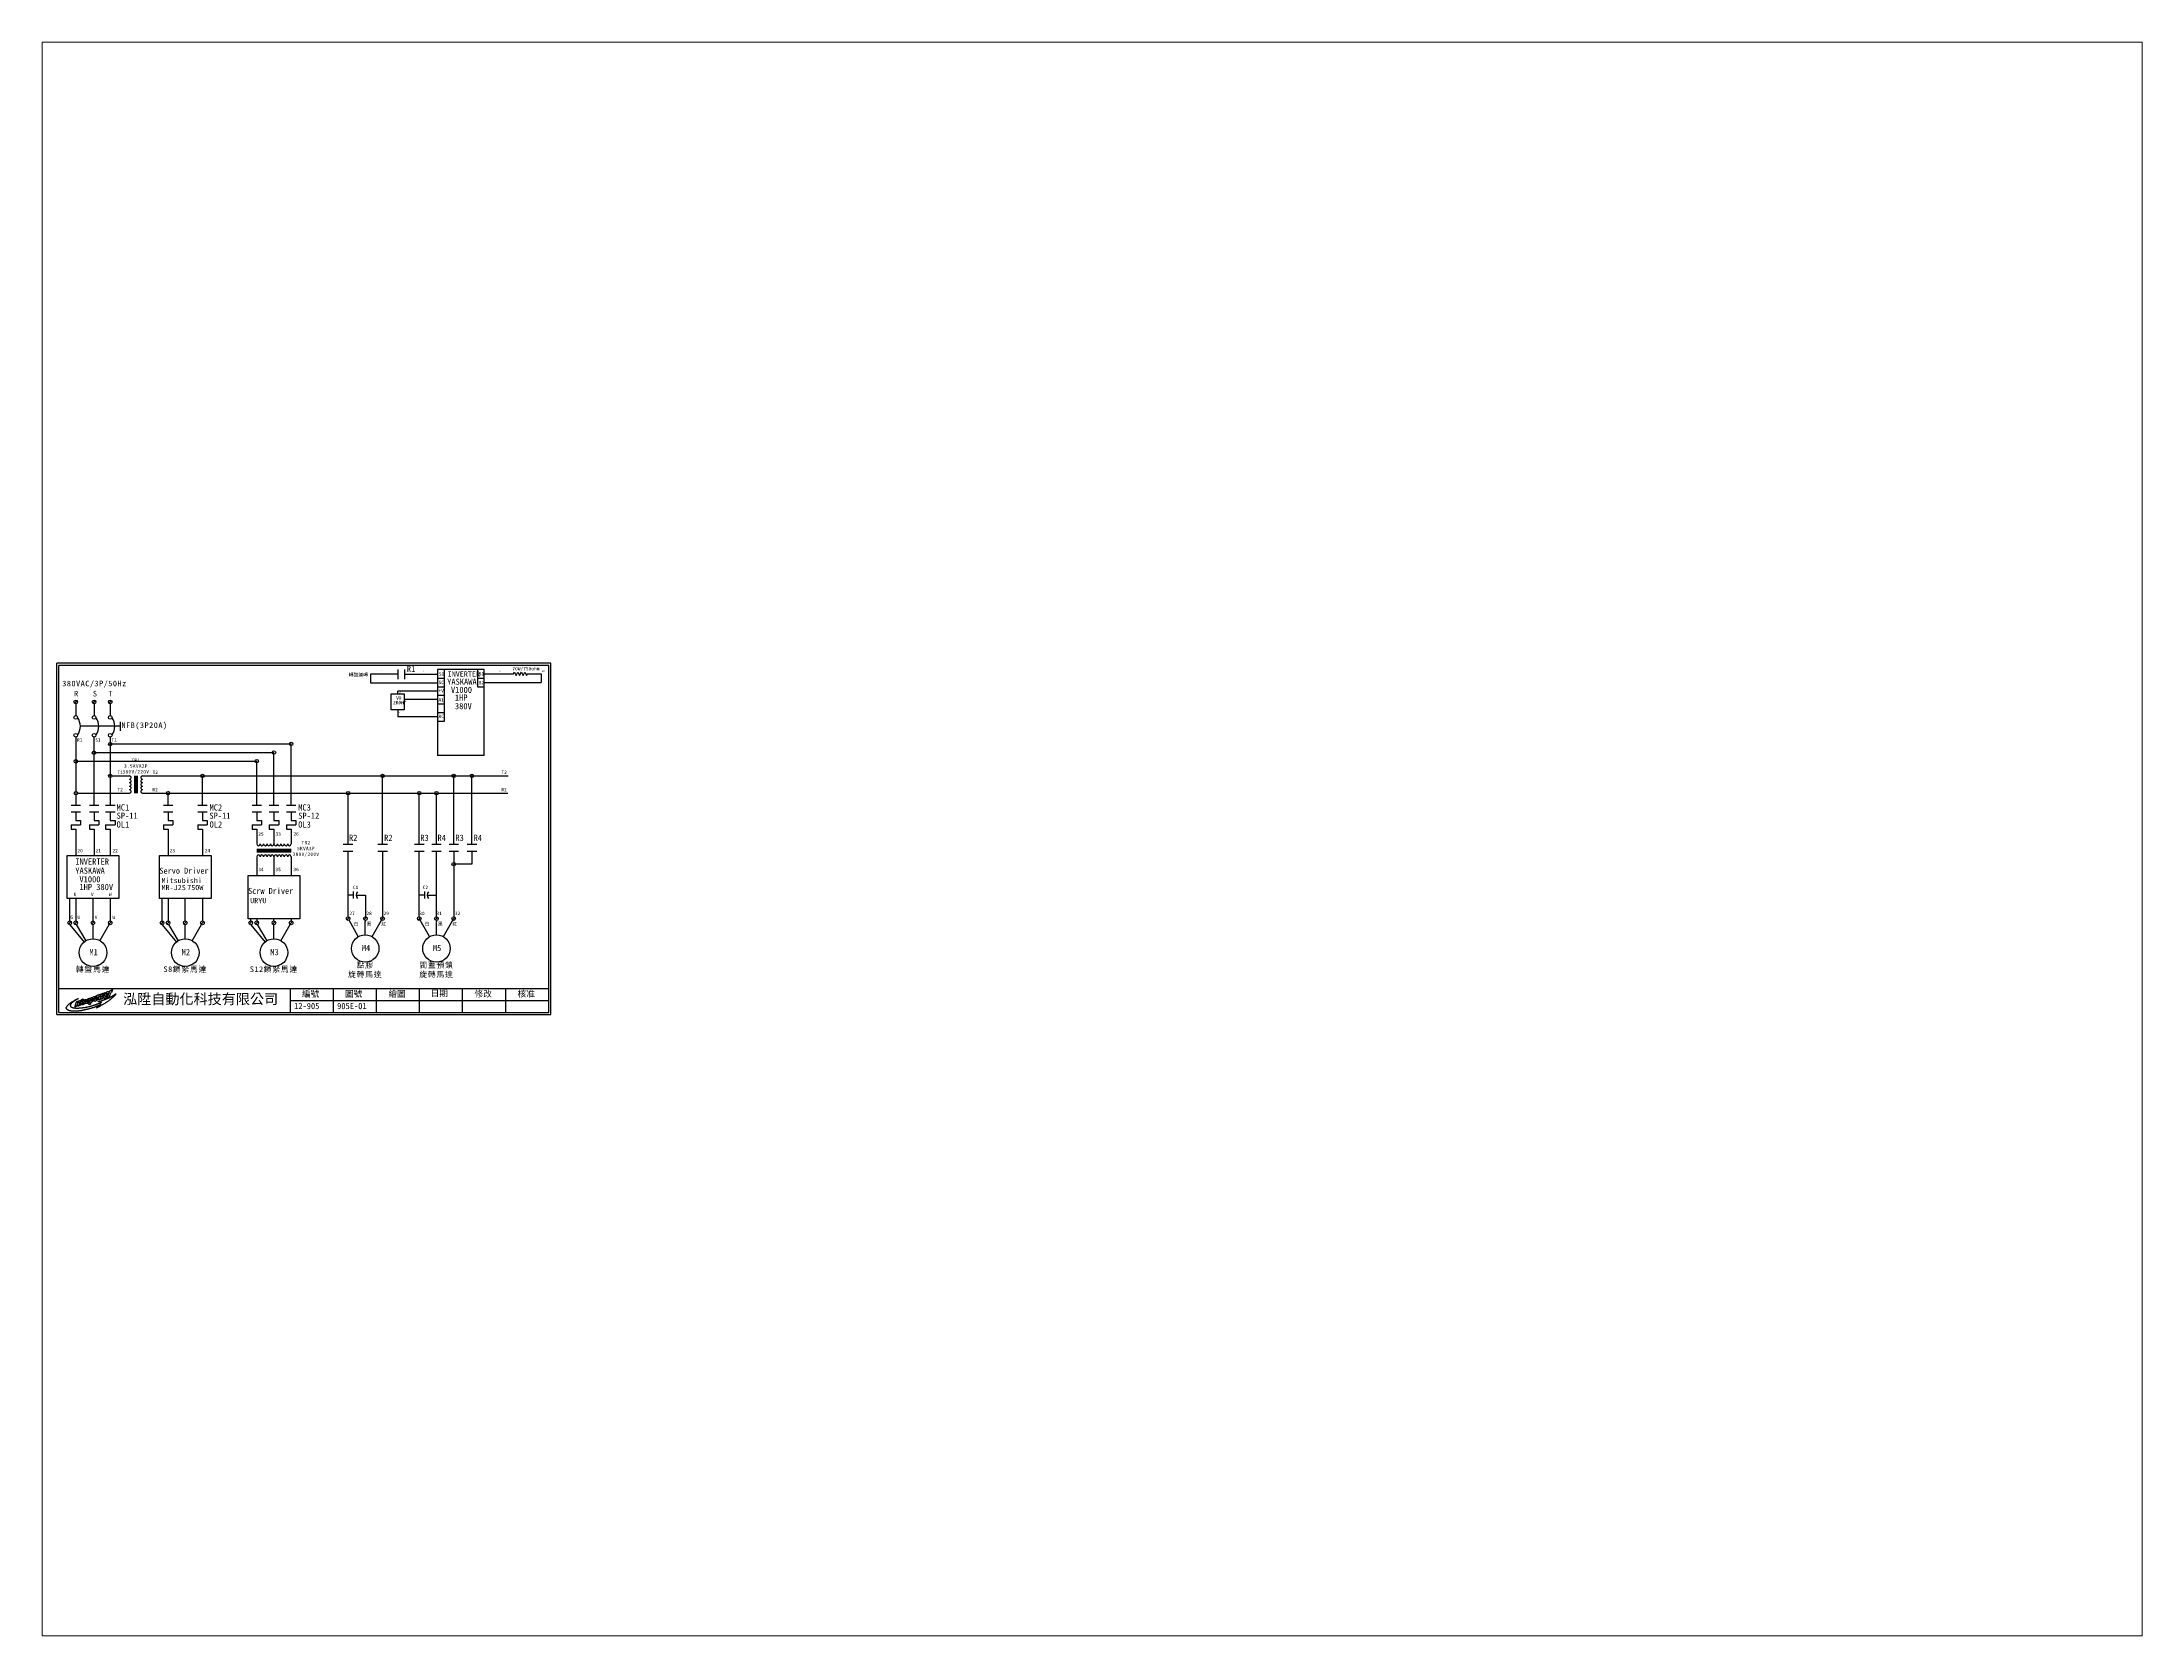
# Paper-space layout '配置1' of a CAD drawing. Extents: x 26 to 231, y 20 to 176.
# The model-space entities are those that its viewports show. They can reach past a viewport. Long polylines and large blocks are cut down to what shows.
import ezdxf

# ---------------------------------------------------------------- set-up
doc = ezdxf.new("R2010")
doc.units = 0
doc.linetypes.add('HIDDEN9', pattern=[3.5, 2, -1.5])
doc.layers.get('0').update_dxf_attribs({"linetype": 'CONTINUOUS'})
for name, color, linetype in [('圖框層', 7, 'CONTINUOUS'), ('標尺寸層', 3, 'CONTINUOUS'), ('輪廓線層', 7, 'CONTINUOUS')]:
    doc.layers.add(name, color=color, linetype=linetype)
doc.styles.add('STSL', font='KAIU.TTF')
doc.styles.add('標楷體', font='KAIU.TTF')

msp = doc.modelspace()

# ---------------------------------------------------------------- linework, layer by layer
for p, q in [((208.1, 200.6), (192.3, 200.6)), ((192.3, 200.6), (192.3, 195.6)), ((192.3, 195.6), (231.2, 195.6)), ((212.1, 200.6), (231.2, 200.6)), ((258.4, 203.4), (231.2, 203.4)), ((231.2, 203.4), (231.2, 153.4)), ((231.2, 203.4), (231.2, 193.4)), ((231.2, 203.4), (231.2, 198.4)), ((231.2, 198.4), (235.2, 198.4)), ((235.2, 198.4), (235.2, 203.4)), ((235.2, 193.4), (235.2, 198.4)), ((254.4, 203.4), (254.4, 198.4)), ((254.4, 198.4), (258.4, 198.4)), ((254.4, 198.4), (254.4, 193.4)), ((258.4, 153.4), (258.4, 203.4)), ((258.4, 198.4), (258.4, 203.4)), ((258.4, 200.9), (275.4, 200.9)), ((258.4, 193.4), (258.4, 198.4)), ((258.4, 195.9), (291.4, 195.9)), ((275.4, 200.9), (275.9, 201.9)), ((275.9, 201.9), (276.9, 199.9)), ((276.9, 199.9), (277.9, 201.9)), ((277.9, 201.9), (278.9, 199.9)), ((278.9, 199.9), (279.9, 201.9)), ((279.9, 201.9), (280.9, 199.9)), ((280.9, 199.9), (281.9, 201.9)), ((281.9, 201.9), (282.9, 199.9)), ((282.9, 199.9), (283.4, 200.9)), ((283.4, 200.9), (291.4, 200.9)), ((291.4, 200.9), (291.4, 195.9)), ((21.9, 185.3), (20.3, 183.8)), ((32.5, 185.3), (31, 183.8)), ((41.9, 185.3), (40.3, 183.8)), ((204.3, 189.3), (211.9, 189.3)), ((204.3, 179.9), (204.3, 189.3)), ((208.1, 189.3), (208.1, 190.9)), ((231.2, 190.9), (208.1, 190.9)), ((211.9, 189.3), (211.9, 179.9)), ((231.2, 185.9), (211.9, 185.9)), ((231.2, 193.4), (235.2, 193.4)), ((231.2, 188.4), (235.2, 188.4)), ((231.2, 183.4), (235.2, 183.4)), ((235.2, 188.4), (235.2, 193.4)), ((235.2, 183.4), (235.2, 188.4)), ((235.2, 178.4), (235.2, 183.4)), ((254.4, 193.4), (258.4, 193.4)), ((211.9, 179.9), (204.3, 179.9)), ((208.1, 179.9), (208.1, 175.9)), ((231.2, 175.9), (208.1, 175.9)), ((231.2, 178.4), (235.2, 178.4)), ((231.2, 173.4), (235.2, 173.4)), ((235.2, 173.4), (235.2, 178.4)), ((21.1, 164.1), (21.1, 124.7)), ((41.1, 164.1), (41.1, 124.7)), ((258.4, 153.4), (231.2, 153.4)), ((199.3, 101.9), (199.3, 140.6)), ((240.6, 101.9), (240.6, 140.6)), ((251.2, 101.9), (251.2, 140.6)), ((179.3, 101.9), (179.3, 130.6)), ((220.6, 101.9), (220.6, 130.6)), ((230.6, 101.9), (230.6, 130.6)), ((41.1, 120.7), (41.1, 115.7)), ((94.7, 120.7), (94.7, 115.7)), ((146.2, 120.7), (146.2, 115.7)), ((179.3, 59.8), (179.3, 97.9)), ((199.3, 97.9), (199.3, 59.8)), ((220.6, 59.8), (220.6, 97.9)), ((230.6, 59.8), (230.6, 97.9)), ((240.6, 97.9), (240.6, 59.8)), ((251.2, 97.9), (251.2, 90.4)), ((251.2, 90.4), (240.6, 90.4)), ((240.6, 90.4), (240.6, 90.4)), ((182.4, 70.4), (182.4, 74.4)), ((223.8, 70.4), (223.8, 74.4)), ((41.1, 70.4), (41.1, 57.4)), ((94.7, 70.4), (94.7, 57.4)), ((182.4, 72.4), (179.3, 72.4)), ((184, 72.4), (189.3, 72.4)), ((223.8, 72.4), (220.6, 72.4)), ((225.3, 72.4), (230.6, 72.4)), ((18.3, 57), (16.8, 55.5)), ((21.9, 57), (20.3, 55.5)), ((27.1, 45.9), (21.6, 55.4)), ((31.8, 57), (30.3, 55.5)), ((35.1, 45.9), (40.5, 55.4)), ((41.9, 57), (40.3, 55.5)), ((71.9, 57), (70.4, 55.5)), ((75.5, 57), (73.9, 55.5)), ((80.7, 45.9), (75.2, 55.4)), ((85.4, 57), (83.9, 55.5)), ((88.7, 45.9), (94.1, 55.4)), ((95.5, 57), (93.9, 55.5)), ((123.4, 57), (121.9, 55.5)), ((127, 57), (125.5, 55.5)), ((132.2, 45.9), (126.7, 55.4)), ((137, 57), (135.4, 55.5)), ((140.2, 45.9), (145.7, 55.4)), ((147, 57), (145.5, 55.5)), ((146.2, 58.7), (146.2, 57.4)), ((180, 59.5), (178.5, 58)), ((185.2, 48.4), (179.8, 57.8)), ((190, 59.5), (188.5, 58)), ((189.2, 57.7), (189.2, 57.1)), ((189.2, 49.4), (189.2, 57.1)), ((193.2, 48.4), (198.7, 57.8)), ((200, 59.5), (198.5, 58)), ((221.4, 59.5), (219.9, 58)), ((226.6, 48.4), (221.1, 57.8)), ((231.4, 59.5), (229.9, 58)), ((230.6, 57.7), (230.6, 57.1)), ((230.6, 49.4), (230.6, 57.1)), ((234.6, 48.4), (240.1, 57.8)), ((241.4, 59.5), (239.9, 58))]:
    msp.add_line(p, q)
at = {"color": 7, "linetype": 'HIDDEN9'}
msp.add_line((46.8, 170.4), (23.8, 170.4), dxfattribs=at)
for centre, radius in [((21.1, 184.6), 1.07), ((31.7, 184.6), 1.07), ((41.1, 184.6), 1.07), ((21.1, 175.6), 1.07), ((31.7, 175.6), 1.07), ((41.1, 175.6), 1.07), ((21.1, 165.2), 1.07), ((31.7, 165.2), 1.07), ((41.1, 165.2), 1.07), ((199.3, 141.6), 1), ((240.6, 141.6), 1), ((251.2, 141.6), 1), ((179.3, 131.6), 1), ((220.6, 131.6), 1), ((230.6, 131.6), 1), ((240.6, 90.4), 1), ((17.6, 56.3), 1.07), ((21.1, 56.3), 1.07), ((31.1, 56.3), 1.07), ((41.1, 56.3), 1.07), ((71.2, 56.3), 1.07), ((74.7, 56.3), 1.07), ((84.7, 56.3), 1.07), ((94.7, 56.3), 1.07), ((122.7, 56.3), 1.07), ((126.2, 56.3), 1.07), ((136.2, 56.3), 1.07), ((146.2, 56.3), 1.07), ((179.3, 58.8), 1.07), ((189.2, 41.4), 8), ((189.3, 58.8), 1.07), ((199.3, 58.8), 1.07), ((220.6, 58.8), 1.07), ((230.6, 41.4), 8), ((230.6, 58.8), 1.07), ((240.6, 58.8), 1.07), ((31.1, 39), 8), ((84.7, 39), 8), ((136.2, 39), 8)]:
    msp.add_circle(centre, radius)
at = {"color": 7}
for centre in [(14.7, 170.4), (25.4, 170.4), (34.7, 170.4)]:
    msp.add_arc(centre, 9.05, 325.1286, 34.8714, dxfattribs=at)
for centre in [(187.2, 72.4), (228.5, 72.4)]:
    msp.add_arc(centre, 3.23, 141.7755, 218.4018)
at = {"layer": '圖框層', "color": 7}
for p, q in [((297, 207), (10, 207)), ((10, 3), (10, 207)), ((295.8, 205.7), (11.2, 205.7)), ((11.2, 4.2), (11.2, 205.7)), ((295.8, 4.2), (295.8, 205.7)), ((297, 3), (297, 207)), ((11.2, 18.2), (295.8, 18.2)), ((145.8, 4.2), (145.8, 18.2)), ((170.8, 4.2), (170.8, 18.2)), ((195.8, 4.2), (195.8, 18.2)), ((220.8, 4.2), (220.8, 18.2)), ((245.8, 4.2), (245.8, 18.2)), ((270.8, 4.2), (270.8, 18.2)), ((10, 3), (297, 3)), ((11.2, 4.2), (295.8, 4.2)), ((145.8, 11.2), (295.8, 11.2))]:
    msp.add_line(p, q, dxfattribs=at)
at = {"layer": '標尺寸層', "color": 7}
for p, q in [((208.1, 203.4), (208.1, 197.8)), ((212.1, 203.4), (212.1, 197.8)), ((21.1, 183.5), (21.1, 176.7)), ((31.7, 183.5), (31.7, 176.7)), ((41.1, 183.5), (41.1, 176.7)), ((46.8, 173.1), (46.8, 167.7)), ((21.1, 164.2), (21.1, 164.1)), ((31.7, 164.2), (31.7, 164.1)), ((31.7, 124.7), (31.7, 164.2)), ((41.1, 164.2), (41.1, 164.1)), ((41.1, 160.2), (146.2, 160.2)), ((146.2, 124.7), (146.2, 160.2)), ((21.1, 150.2), (126.2, 150.2)), ((31.7, 155.2), (136.2, 155.2)), ((126.2, 124.7), (126.2, 150.2)), ((136.2, 124.7), (136.2, 155.2)), ((42.1, 141.6), (52.3, 141.6)), ((55.2, 141.6), (55.2, 131.6)), ((56, 141.6), (56, 131.6)), ((56.7, 141.6), (56.7, 131.6)), ((59.8, 141.6), (272.2, 141.6)), ((94.7, 124.7), (94.7, 141.6)), ((18.4, 124.7), (23.9, 124.7)), ((22.2, 131.6), (52.3, 131.6)), ((29, 124.7), (34.5, 124.7)), ((38.4, 124.7), (43.9, 124.7)), ((59.8, 131.6), (272.1, 131.6)), ((72, 124.7), (77.5, 124.7)), ((74.7, 124.7), (74.7, 131.6)), ((92, 124.7), (97.5, 124.7)), ((123.5, 124.7), (129, 124.7)), ((133.5, 124.7), (139, 124.7)), ((143.5, 124.7), (149, 124.7)), ((18.4, 120.7), (23.9, 120.7)), ((18.4, 113.2), (23.9, 113.2)), ((18.4, 113.2), (18.4, 110.7)), ((18.4, 110.7), (21.1, 110.7)), ((21.1, 120.7), (21.1, 115.7)), ((21.1, 115.7), (23.9, 115.7)), ((21.1, 110.7), (21.1, 95.4)), ((23.9, 115.7), (23.9, 113.2)), ((29, 120.7), (34.5, 120.7)), ((29, 113.2), (34.5, 113.2)), ((29, 113.2), (29, 110.7)), ((29, 110.7), (31.7, 110.7)), ((31.7, 120.7), (31.7, 115.7)), ((31.7, 115.7), (34.5, 115.7)), ((31.7, 110.7), (31.7, 95.4)), ((34.5, 115.7), (34.5, 113.2)), ((38.4, 120.7), (43.9, 120.7)), ((38.4, 113.2), (43.9, 113.2)), ((38.4, 113.2), (38.4, 110.7)), ((38.4, 110.7), (41.1, 110.7)), ((41.1, 115.7), (43.9, 115.7)), ((41.1, 110.7), (41.1, 95.4)), ((43.9, 115.7), (43.9, 113.2)), ((72, 120.7), (77.5, 120.7)), ((72, 113.2), (77.5, 113.2)), ((72, 113.2), (72, 110.7)), ((72, 110.7), (74.7, 110.7)), ((74.7, 120.7), (74.7, 115.7)), ((74.7, 115.7), (77.5, 115.7)), ((74.7, 110.7), (74.7, 95.4)), ((77.5, 115.7), (77.5, 113.2)), ((92, 120.7), (97.5, 120.7)), ((92, 113.2), (97.5, 113.2)), ((92, 113.2), (92, 110.7)), ((92, 110.7), (94.7, 110.7)), ((94.7, 115.7), (97.5, 115.7)), ((94.7, 110.7), (94.7, 95.4)), ((97.5, 115.7), (97.5, 113.2)), ((123.5, 120.7), (129, 120.7)), ((123.5, 113.2), (129, 113.2)), ((123.5, 113.2), (123.5, 110.7)), ((123.5, 110.7), (126.2, 110.7)), ((126.2, 120.7), (126.2, 115.7)), ((126.2, 115.7), (129, 115.7)), ((126.2, 110.7), (126.2, 102.1)), ((129, 115.7), (129, 113.2)), ((133.5, 120.7), (139, 120.7)), ((133.5, 113.2), (139, 113.2)), ((133.5, 113.2), (133.5, 110.7)), ((133.5, 110.7), (136.2, 110.7)), ((136.2, 120.7), (136.2, 115.7)), ((136.2, 115.7), (139, 115.7)), ((136.2, 110.7), (136.2, 102.1)), ((139, 115.7), (139, 113.2)), ((143.5, 120.7), (149, 120.7)), ((143.5, 113.2), (149, 113.2)), ((143.5, 113.2), (143.5, 110.7)), ((143.5, 110.7), (146.2, 110.7)), ((146.2, 115.7), (149, 115.7)), ((146.2, 110.7), (146.2, 102.1)), ((149, 115.7), (149, 113.2)), ((126.2, 99.1), (136.2, 99.1)), ((126.2, 98.3), (136.2, 98.3)), ((126.2, 97.6), (136.2, 97.6)), ((136.2, 99.1), (146.2, 99.1)), ((136.2, 98.3), (146.2, 98.3)), ((136.2, 97.6), (146.2, 97.6)), ((176.5, 101.9), (182.1, 101.9)), ((176.5, 97.9), (182.1, 97.9)), ((196.5, 101.9), (202.1, 101.9)), ((196.5, 97.9), (202.1, 97.9)), ((217.9, 101.9), (223.4, 101.9)), ((217.9, 97.9), (223.4, 97.9)), ((227.9, 101.9), (233.4, 101.9)), ((227.9, 97.9), (233.4, 97.9)), ((237.9, 101.9), (243.4, 101.9)), ((237.9, 97.9), (243.4, 97.9)), ((248.4, 101.9), (254, 101.9)), ((248.4, 97.9), (254, 97.9)), ((16.1, 70.4), (16.1, 95.4)), ((16.1, 95.4), (41.1, 95.4)), ((41.1, 95.4), (46.1, 95.4)), ((46.1, 95.4), (46.1, 70.4)), ((69.7, 70.4), (69.7, 95.4)), ((69.7, 95.4), (94.7, 95.4)), ((94.7, 95.4), (99.7, 95.4)), ((99.7, 95.4), (99.7, 70.4)), ((126.2, 94.7), (126.2, 83.7)), ((136.2, 94.8), (136.2, 83.7)), ((146.2, 94.8), (146.2, 83.7)), ((121.2, 58.7), (121.2, 83.7)), ((121.2, 83.7), (146.2, 83.7)), ((146.2, 83.7), (151.2, 83.7)), ((151.2, 83.7), (151.2, 58.7)), ((21.1, 70.4), (16.1, 70.4)), ((17.6, 57.4), (17.6, 70.4)), ((46.1, 70.4), (21.1, 70.4)), ((21.1, 70.4), (21.1, 57.4)), ((31.1, 57.4), (31.1, 70.4)), ((74.7, 70.4), (69.7, 70.4)), ((71.2, 57.4), (71.2, 70.4)), ((74.7, 70.4), (74.7, 57.4)), ((99.7, 70.4), (74.7, 70.4)), ((84.7, 57.4), (84.7, 70.4)), ((189.3, 72.4), (189.3, 59.8)), ((17.6, 55.2), (26, 45.1)), ((31.1, 47), (31.1, 55.2)), ((71.2, 55.2), (79.6, 45.1)), ((84.7, 47), (84.7, 55.2)), ((126.2, 58.7), (121.2, 58.7)), ((122.7, 57.4), (122.7, 58.7)), ((122.7, 55.2), (131.1, 45.1)), ((126.2, 58.7), (126.2, 57.4)), ((151.2, 58.7), (126.2, 58.7)), ((136.2, 57.4), (136.2, 58.7)), ((136.2, 47), (136.2, 55.2))]:
    msp.add_line(p, q, dxfattribs=at)
for centre in [(41.1, 160.1), (146.2, 160.2), (21.1, 150.1), (31.7, 155.1), (126.2, 150.2), (136.2, 155.2), (41.1, 141.6), (94.7, 141.6), (21.2, 131.6), (74.7, 131.6)]:
    msp.add_circle(centre, 1, dxfattribs=at)
for centre, start, end in [((52.3, 140.6), 270, 90), ((52.3, 138.6), 270, 90), ((52.3, 136.6), 270, 90), ((52.3, 134.6), 270, 90), ((59.8, 140.6), 90, 270), ((59.8, 138.6), 90, 270), ((59.8, 136.6), 90, 270), ((59.8, 134.6), 90, 270), ((52.3, 132.6), 270, 90), ((59.8, 132.6), 90, 270), ((127.2, 102.1), 180, 0), ((129.2, 102.1), 180, 0), ((131.2, 102.1), 180, 0), ((133.2, 102.1), 180, 0), ((135.2, 102.1), 180, 0), ((137.2, 102.1), 180, 0), ((139.2, 102.1), 180, 0), ((141.2, 102.1), 180, 0), ((143.2, 102.1), 180, 0), ((145.2, 102.1), 180, 0), ((127.2, 94.7), 360, 180), ((129.2, 94.7), 0, 180), ((131.2, 94.7), 0, 180), ((133.2, 94.7), 0, 180), ((135.2, 94.7), 0, 180), ((137.2, 94.7), 360, 180), ((139.2, 94.7), 0, 180), ((141.2, 94.7), 0, 180), ((143.2, 94.7), 0, 180), ((145.2, 94.7), 0, 180)]:
    msp.add_arc(centre, 1, start, end, dxfattribs=at)
at = {"layer": '輪廓線層', "color": 1}
msp.add_lwpolyline([(34.6, 8.4), (34.3, 8.3), (34, 8.2), (33.7, 8.1), (33.4, 7.9), (33.1, 7.8), (32.8, 7.7), (32.5, 7.5), (32.2, 7.4), (32, 7.3), (31.7, 7.2), (31.5, 7.2), (31.3, 7.1), (31.1, 7), (30.9, 6.9), (30.6, 6.9), (30.4, 6.8), (30.2, 6.7), (29.9, 6.6), (29.6, 6.6), (29.3, 6.5), (29, 6.4), (28.7, 6.3), (28.4, 6.2), (28.2, 6.2), (27.9, 6.1), (27.7, 6), (27.4, 6), (27.2, 5.9), (27, 5.9), (26.8, 5.8), (26.6, 5.8), (26.4, 5.7), (26.2, 5.7), (26, 5.6), (25.9, 5.6), (25.7, 5.6), (25.5, 5.5), (25.3, 5.5), (25.1, 5.5), (24.9, 5.4), (24.8, 5.4), (24.6, 5.4), (24.4, 5.3), (24.2, 5.3), (24, 5.3), (23.9, 5.3), (23.7, 5.2), (23.5, 5.2), (23.4, 5.2), (23.2, 5.2), (23, 5.2), (22.9, 5.2), (22.7, 5.1), (22.6, 5.1), (22.4, 5.1), (22.2, 5.1), (22.1, 5.1), (21.9, 5.1), (21.7, 5.1), (21.6, 5.1), (21.4, 5), (21.2, 5), (21, 5), (20.9, 5), (20.7, 5), (20.5, 5), (20.4, 5), (20.3, 5), (20.1, 5), (20, 5), (19.8, 5), (19.7, 5), (19.6, 5), (19.5, 5), (19.4, 5), (19.2, 5.1), (19.1, 5.1), (19, 5.1), (18.9, 5.1), (18.8, 5.1), (18.7, 5.1), (18.5, 5.1), (18.4, 5.1), (18.3, 5.2), (18.1, 5.2), (18, 5.2), (17.9, 5.2), (17.7, 5.2), (17.6, 5.3), (17.5, 5.3), (17.3, 5.3), (17.2, 5.4), (17.1, 5.4), (16.9, 5.5), (16.8, 5.5), (16.7, 5.6), (16.6, 5.6), (16.5, 5.7), (16.4, 5.7), (16.3, 5.7), (16.2, 5.8), (16.2, 5.8), (16.1, 5.9), (16, 5.9), (16, 6), (15.9, 6), (15.9, 6.1), (15.9, 6.1), (15.8, 6.1), (15.8, 6.2), (15.8, 6.2), (15.8, 6.2), (15.8, 6.3), (15.7, 6.3), (15.7, 6.3), (15.7, 6.4), (15.7, 6.4), (15.7, 6.4), (15.7, 6.5), (15.7, 6.5), (15.7, 6.5), (15.7, 6.6), (15.7, 6.6), (15.7, 6.6), (15.7, 6.7), (15.7, 6.7), (15.6, 6.7), (15.6, 6.8), (15.6, 6.8), (15.6, 6.9), (15.6, 6.9), (15.6, 6.9), (15.6, 7), (15.6, 7), (15.6, 7), (15.6, 7.1), (15.6, 7.1), (15.6, 7.2), (15.6, 7.2), (15.6, 7.2), (15.7, 7.3), (15.7, 7.3), (15.7, 7.4), (15.7, 7.4), (15.8, 7.5), (15.8, 7.5), (15.8, 7.6), (15.9, 7.7), (15.9, 7.8), (16, 7.8), (16, 7.9), (16.1, 8), (16.2, 8.1), (16.2, 8.2), (16.3, 8.3), (16.4, 8.4), (16.5, 8.5), (16.6, 8.6), (16.7, 8.7), (16.8, 8.8), (16.9, 8.9), (17, 9), (17.1, 9.1), (17.3, 9.2), (17.4, 9.3), (17.5, 9.4), (17.7, 9.5), (17.8, 9.6), (17.9, 9.7), (18.1, 9.8), (18.2, 9.9), (18.3, 10), (18.5, 10.1), (18.6, 10.2), (18.7, 10.3), (18.8, 10.4), (19, 10.4), (19.1, 10.5), (19.2, 10.6), (19.3, 10.7), (19.4, 10.7), (19.5, 10.8), (19.6, 10.8), (19.8, 10.9), (19.9, 11), (20, 11), (20.1, 11.1), (20.2, 11.1), (20.3, 11.2), (20.4, 11.3), (20.6, 11.4), (20.8, 11.5), (20.9, 11.6), (21.1, 11.7), (21.3, 11.8), (21.6, 11.9), (21.8, 12), (21.9, 12.1), (22.1, 12.2), (22.3, 12.2), (22.4, 12.3), (22.5, 12.3), (22.6, 12.4), (22.6, 12.4), (22.7, 12.4), (22.7, 12.4), (22.7, 12.4), (22.6, 12.3), (22.6, 12.3), (22.6, 12.3), (22.5, 12.2), (22.4, 12.2), (22.4, 12.2), (22.3, 12.1), (22.2, 12.1), (22.1, 12), (22, 11.9), (21.9, 11.9), (21.7, 11.8), (21.6, 11.8), (21.5, 11.7), (21.4, 11.6), (21.3, 11.5), (21.1, 11.5), (21, 11.4), (20.9, 11.3), (20.7, 11.2), (20.6, 11.2), (20.5, 11.1), (20.3, 11), (20.2, 10.9), (20.1, 10.8), (20, 10.7), (19.9, 10.7), (19.7, 10.6), (19.6, 10.5), (19.5, 10.4), (19.4, 10.3), (19.3, 10.3), (19.2, 10.2), (19.1, 10.1), (19, 10), (18.9, 9.9), (18.8, 9.8), (18.7, 9.7), (18.6, 9.6), (18.6, 9.6), (18.5, 9.5), (18.4, 9.4), (18.4, 9.3), (18.3, 9.3), (18.2, 9.2), (18.2, 9.1), (18.2, 9.1), (18.1, 9), (18.1, 8.9), (18.1, 8.9), (18, 8.8), (18, 8.8), (18, 8.7), (18, 8.6), (18, 8.6), (18, 8.5), (18, 8.5), (17.9, 8.4), (17.9, 8.4), (17.9, 8.3), (17.9, 8.3), (17.9, 8.2), (18, 8.2), (18, 8.2), (18, 8.1), (18, 8.1), (18, 8), (18, 8), (18, 8), (18, 7.9), (18.1, 7.9), (18.1, 7.9), (18.1, 7.8), (18.1, 7.8), (18.2, 7.8), (18.2, 7.7), (18.2, 7.7), (18.2, 7.7), (18.3, 7.6), (18.3, 7.6), (18.4, 7.6), (18.4, 7.5), (18.4, 7.5), (18.5, 7.5), (18.5, 7.5), (18.6, 7.4), (18.7, 7.4), (18.7, 7.4), (18.8, 7.3), (18.8, 7.3), (18.9, 7.3), (19, 7.2), (19, 7.2), (19.1, 7.2), (19.2, 7.2), (19.3, 7.1), (19.3, 7.1), (19.4, 7.1), (19.5, 7.1), (19.6, 7), (19.6, 7), (19.7, 7), (19.8, 7), (19.9, 7), (20, 7), (20.1, 6.9), (20.2, 6.9), (20.3, 6.9), (20.4, 6.9), (20.5, 6.9), (20.6, 6.9), (20.8, 6.9), (20.9, 6.8), (21, 6.8), (21.2, 6.8), (21.3, 6.8), (21.5, 6.8), (21.6, 6.8), (21.8, 6.8), (21.9, 6.8), (22.1, 6.8), (22.3, 6.8), (22.5, 6.8), (22.7, 6.8), (22.8, 6.8), (23, 6.9), (23.2, 6.9), (23.4, 6.9), (23.6, 6.9), (23.8, 6.9), (24, 6.9), (24.1, 6.9), (24.3, 7), (24.5, 7), (24.7, 7), (24.8, 7), (25, 7), (25.1, 7.1), (25.3, 7.1), (25.5, 7.1), (25.7, 7.1), (25.9, 7.2), (26, 7.2), (26.3, 7.2), (26.5, 7.2), (26.7, 7.3), (27, 7.3), (27.2, 7.4), (27.5, 7.4), (27.8, 7.5), (28.1, 7.5), (28.3, 7.6), (28.6, 7.7), (28.9, 7.7), (29.2, 7.8), (29.5, 7.9), (29.7, 8), (30, 8), (30.3, 8.1), (30.5, 8.2), (30.7, 8.2), (31, 8.3), (31.2, 8.4), (31.4, 8.4), (31.6, 8.5), (31.8, 8.5), (31.9, 8.6), (32.1, 8.6), (32.2, 8.7), (32.4, 8.7), (32.5, 8.8), (32.6, 8.8), (32.7, 8.8), (32.8, 8.9), (32.9, 8.9), (33, 9), (33.1, 9), (33.3, 9.1), (33.4, 9.1), (33.6, 9.2), (33.8, 9.2), (33.9, 9.3), (34.1, 9.4), (34.3, 9.4), (34.4, 9.5), (34.6, 9.6), (34.7, 9.6), (34.8, 9.6), (35, 9.7), (35.1, 9.7), (35.2, 9.8), (35.3, 9.8), (35.4, 9.9), (35.5, 9.9), (35.6, 9.9), (35.7, 10), (35.8, 10), (35.9, 10.1), (36, 10.1), (36, 10.1), (36, 10.2), (36.1, 10.2), (36.1, 10.2), (36, 10.2), (36, 10.2), (35.9, 10.2), (35.9, 10.3), (35.8, 10.3), (35.7, 10.3), (35.6, 10.3), (35.6, 10.3), (35.5, 10.3), (35.4, 10.3), (35.3, 10.3), (35.2, 10.3), (35.1, 10.3), (35, 10.4), (35, 10.4), (34.9, 10.4), (34.8, 10.4), (34.7, 10.4), (34.6, 10.4), (34.5, 10.4), (34.4, 10.4), (34.3, 10.4), (34.3, 10.4), (34.2, 10.5), (34.2, 10.5), (34.1, 10.5), (34.1, 10.5), (34.1, 10.5), (34, 10.5), (34, 10.5), (34.1, 10.5), (34.1, 10.6), (34.1, 10.6), (34.2, 10.6), (34.2, 10.6), (34.3, 10.6), (34.4, 10.7), (34.5, 10.7), (34.6, 10.7), (34.8, 10.8), (34.9, 10.8), (35.1, 10.8), (35.2, 10.9), (35.4, 10.9), (35.5, 11), (35.7, 11), (35.9, 11.1), (36.1, 11.1), (36.3, 11.2), (36.4, 11.2), (36.6, 11.3), (36.8, 11.4), (37, 11.4), (37.2, 11.5), (37.4, 11.5), (37.6, 11.6), (37.7, 11.7), (37.9, 11.7), (38.1, 11.8), (38.3, 11.9), (38.6, 12), (38.8, 12), (39, 12.1), (39.3, 12.3), (39.5, 12.4), (39.8, 12.5), (40.1, 12.6), (40.3, 12.7), (40.6, 12.8), (40.8, 12.9), (41, 13.1), (41.2, 13.2), (41.4, 13.3), (41.6, 13.4), (41.8, 13.5), (42, 13.6), (42.2, 13.7), (42.3, 13.8), (42.5, 13.9), (42.7, 14), (42.8, 14.1), (43, 14.2), (43.1, 14.3), (43.3, 14.4), (43.4, 14.5), (43.6, 14.6), (43.7, 14.7), (43.9, 14.8), (44, 14.9), (44.1, 15), (44.2, 15), (44.2, 15.1), (44.3, 15.1), (44.4, 15.1), (44.4, 15.1), (44.4, 15.1), (44.4, 15.1), (44.3, 15), (44.3, 14.9), (44.3, 14.9), (44.2, 14.8), (44.2, 14.7), (44.1, 14.6), (44.1, 14.6), (44, 14.5), (44, 14.4), (43.9, 14.4), (43.9, 14.3), (43.8, 14.2), (43.8, 14.2), (43.7, 14.1), (43.6, 14), (43.6, 13.9), (43.5, 13.9), (43.4, 13.8), (43.3, 13.7), (43.2, 13.6), (43.1, 13.5), (43, 13.4), (42.9, 13.3), (42.8, 13.2), (42.7, 13), (42.5, 12.9), (42.4, 12.8), (42.2, 12.7), (42.1, 12.5), (41.9, 12.4), (41.8, 12.2), (41.6, 12.1), (41.4, 12), (41.2, 11.8), (41.1, 11.7), (40.9, 11.5), (40.6, 11.3), (40.4, 11.2), (40.2, 11), (39.9, 10.9), (39.7, 10.7), (39.4, 10.5), (39.2, 10.3), (38.9, 10.2), (38.7, 10), (38.4, 9.8), (38.1, 9.7), (37.9, 9.5), (37.6, 9.3), (37.4, 9.2), (37.1, 9), (36.8, 8.9), (36.6, 8.7), (36.3, 8.6), (36, 8.4), (35.8, 8.3), (35.5, 8.1), (35.3, 8), (35, 7.8), (34.8, 7.7), (34.6, 7.6), (34.4, 7.5), (34.3, 7.4), (34.1, 7.3), (34, 7.3), (33.8, 7.2), (33.7, 7.1), (33.6, 7.1), (33.5, 7), (33.4, 7), (33.4, 7), (33.3, 6.9), (33.2, 6.9), (33.2, 6.9), (33.2, 6.9), (33.1, 6.9), (33.2, 6.9), (33.2, 6.9), (33.2, 7), (33.3, 7), (33.4, 7.1), (33.4, 7.2), (33.6, 7.2), (33.7, 7.3), (33.8, 7.4), (33.9, 7.5), (34.1, 7.7), (34.3, 7.8), (34.4, 7.9), (34.6, 8), (34.7, 8.1), (34.9, 8.3), (35.1, 8.4), (35.2, 8.5), (35.3, 8.6), (35.4, 8.7), (35.5, 8.7), (35.6, 8.8), (35.7, 8.9), (35.7, 8.9), (35.7, 8.9), (35.7, 8.9), (35.6, 8.9), (35.5, 8.8), (35.4, 8.8), (35.2, 8.7), (35, 8.6), (34.8, 8.5)], close=True, dxfattribs=at)
at = {"layer": '輪廓線層', "color": 116}
for points in [[(27.8, 10.4), (27.8, 10.3), (27.8, 10.3), (27.8, 10.3), (27.8, 10.3), (27.8, 10.3), (27.8, 10.3), (27.8, 10.3), (27.8, 10.2), (27.8, 10.2), (27.8, 10.2), (27.8, 10.2), (27.8, 10.2), (27.9, 10.2), (27.9, 10.2), (27.9, 10.2), (27.9, 10.2), (27.9, 10.2), (27.9, 10.2), (28, 10.2), (28, 10.2), (28, 10.2), (28, 10.2), (28, 10.2), (28.1, 10.2), (28.1, 10.3), (28.1, 10.3), (28.1, 10.3), (28.2, 10.3), (28.2, 10.3), (28.2, 10.3), (28.2, 10.3), (28.2, 10.3), (28.2, 10.4), (28.3, 10.4), (28.3, 10.4), (28.3, 10.4), (28.3, 10.4), (28.3, 10.4), (28.3, 10.5), (28.3, 10.5), (28.3, 10.5), (28.4, 10.5), (28.4, 10.5), (28.4, 10.5), (28.4, 10.5), (28.4, 10.5), (28.5, 10.5), (28.5, 10.5), (28.5, 10.6), (28.6, 10.6), (28.7, 10.6), (28.7, 10.6), (28.8, 10.6), (28.8, 10.6), (28.9, 10.6), (28.9, 10.6), (29, 10.6), (29, 10.6), (29, 10.6), (29, 10.6), (29, 10.6), (29, 10.6), (29, 10.5), (29, 10.5), (29, 10.5), (28.9, 10.5), (28.9, 10.4), (28.9, 10.4), (28.9, 10.4), (28.9, 10.4), (28.9, 10.3), (28.8, 10.3), (28.8, 10.3), (28.8, 10.3), (28.8, 10.2), (28.8, 10.2), (28.7, 10.2), (28.7, 10.2), (28.7, 10.1), (28.7, 10.1), (28.7, 10.1), (28.6, 10), (28.6, 10), (28.6, 10), (28.6, 10), (28.5, 9.9), (28.5, 9.9), (28.5, 9.9), (28.4, 9.8), (28.4, 9.8), (28.4, 9.8), (28.3, 9.8), (28.3, 9.7), (28.3, 9.7), (28.2, 9.7), (28.2, 9.7), (28.1, 9.6), (28.1, 9.6), (28.1, 9.6), (28, 9.6), (28, 9.5), (27.9, 9.5), (27.9, 9.5), (27.9, 9.5), (27.8, 9.4), (27.8, 9.4), (27.8, 9.4), (27.7, 9.4), (27.7, 9.4), (27.7, 9.4), (27.6, 9.4), (27.6, 9.4), (27.6, 9.4), (27.5, 9.4), (27.5, 9.4), (27.5, 9.4), (27.4, 9.4), (27.4, 9.4), (27.4, 9.4), (27.3, 9.4), (27.3, 9.4), (27.3, 9.4), (27.2, 9.4), (27.2, 9.4), (27.2, 9.4), (27.2, 9.4), (27.1, 9.4), (27.1, 9.5), (27.1, 9.5), (27.1, 9.5), (27.1, 9.5), (27, 9.5), (27, 9.6), (27, 9.6), (27, 9.6), (27, 9.6), (27, 9.7), (27, 9.7), (27, 9.7), (27, 9.7), (27, 9.8), (27, 9.8), (27, 9.8), (27, 9.9), (27, 9.9), (27, 10), (27, 10), (27, 10), (27, 10.1), (27, 10.1), (27, 10.2), (27, 10.2), (27, 10.3), (27, 10.3), (27, 10.3), (27, 10.4), (27, 10.4), (27.1, 10.5), (27.1, 10.5), (27.1, 10.6), (27.1, 10.6), (27.1, 10.6), (27.1, 10.7), (27.1, 10.7), (27.2, 10.8), (27.2, 10.8), (27.2, 10.9), (27.2, 10.9), (27.2, 10.9), (27.3, 11), (27.3, 11), (27.3, 11.1), (27.3, 11.1), (27.4, 11.2), (27.4, 11.2), (27.4, 11.3), (27.4, 11.3), (27.5, 11.4), (27.5, 11.4), (27.5, 11.5), (27.6, 11.5), (27.6, 11.6), (27.6, 11.6), (27.7, 11.7), (27.7, 11.7), (27.8, 11.8), (27.8, 11.8), (27.9, 11.9), (28, 12), (28, 12), (28.1, 12.1), (28.1, 12.2), (28.2, 12.2), (28.3, 12.3), (28.3, 12.3), (28.4, 12.3), (28.4, 12.4), (28.5, 12.4), (28.5, 12.4), (28.6, 12.4), (28.6, 12.5), (28.6, 12.5), (28.7, 12.5), (28.7, 12.5), (28.8, 12.5), (28.8, 12.5), (28.8, 12.6), (28.9, 12.6), (28.9, 12.6), (28.9, 12.6), (29, 12.6), (29, 12.6), (29, 12.6), (29.1, 12.6), (29.1, 12.6), (29.1, 12.6), (29.1, 12.6), (29.2, 12.6), (29.2, 12.6), (29.2, 12.6), (29.2, 12.5), (29.3, 12.5), (29.3, 12.5), (29.3, 12.5), (29.3, 12.5), (29.3, 12.5), (29.3, 12.5), (29.4, 12.5), (29.4, 12.5), (29.4, 12.5), (29.4, 12.4), (29.4, 12.4), (29.4, 12.4), (29.4, 12.4), (29.4, 12.3), (29.4, 12.3), (29.5, 12.3), (29.5, 12.3), (29.5, 12.2), (29.5, 12.2), (29.5, 12.2), (29.5, 12.1), (29.5, 12.1), (29.5, 12.1), (29.5, 12.1), (29.5, 12), (29.5, 12), (29.5, 11.9), (29.5, 11.9), (29.4, 11.9), (29.4, 11.8), (29.4, 11.8), (29.4, 11.7), (29.4, 11.7), (29.4, 11.7), (29.4, 11.6), (29.4, 11.6), (29.4, 11.5), (29.4, 11.5), (29.4, 11.5), (29.4, 11.4), (29.4, 11.4), (29.4, 11.3), (29.3, 11.3), (29.3, 11.3), (29.3, 11.2), (29.3, 11.2), (29.3, 11.2), (29.3, 11.1), (29.3, 11.1), (29.2, 11.1), (29.2, 11.1), (29.2, 11), (29.1, 11), (29.1, 11), (29, 11), (28.9, 10.9), (28.9, 10.9), (28.8, 10.9), (28.8, 10.9), (28.7, 10.9), (28.6, 10.8), (28.6, 10.8), (28.5, 10.8), (28.5, 10.8), (28.4, 10.8), (28.4, 10.7), (28.3, 10.7), (28.3, 10.7), (28.2, 10.7), (28.2, 10.7), (28.1, 10.7), (28.1, 10.7), (28, 10.6), (28, 10.6), (28, 10.6), (27.9, 10.6), (27.9, 10.6), (27.9, 10.6), (27.9, 10.6), (27.8, 10.6), (27.8, 10.6), (27.8, 10.5), (27.8, 10.5), (27.8, 10.5), (27.8, 10.5), (27.8, 10.5), (27.8, 10.4), (27.8, 10.4), (27.8, 10.4), (27.8, 10.4)], [(31.3, 11.1), (31.1, 10.8), (30.7, 10.4), (30.5, 10.2), (30.4, 10.2), (30.2, 10.1), (30.1, 10.2), (30, 10.2), (30, 10.3), (29.9, 10.4), (29.9, 10.2), (29.9, 10), (29.8, 9.8), (29.6, 9.4), (29.6, 9.1), (29.5, 9), (29.5, 8.9), (29.1, 8.8), (28.7, 8.7), (28.8, 9), (28.9, 9.4), (28.9, 9.6), (29.1, 10), (29.3, 10.5), (29.4, 10.9), (29.7, 11.6), (29.9, 12.3), (30.1, 12.9), (30.9, 13.2), (30.9, 13), (31, 13.2), (31.3, 13.4), (31.5, 13.6), (31.8, 13.6), (31.9, 13.5), (32, 13.4), (32, 13.2), (32, 12.9), (31.9, 12.7), (31.8, 12.4), (31.7, 12.1), (31.6, 11.9), (31.5, 11.5)], [(30.9, 12.5), (30.9, 12.5), (30.9, 12.5), (31, 12.4), (31, 12.4), (31, 12.4), (31, 12.4), (31, 12.4), (31, 12.4), (31, 12.4), (31, 12.4), (31, 12.4), (31, 12.4), (31, 12.3), (31, 12.3), (31, 12.3), (31, 12.3), (31, 12.3), (31, 12.2), (31, 12.2), (31, 12.2), (31, 12.2), (31, 12.2), (31, 12.1), (31, 12.1), (31, 12.1), (31, 12), (31, 12), (31, 12), (31, 12), (31, 11.9), (31, 11.9), (30.9, 11.9), (30.9, 11.8), (30.9, 11.8), (30.9, 11.8), (30.9, 11.7), (30.9, 11.7), (30.9, 11.7), (30.8, 11.6), (30.8, 11.6), (30.8, 11.6), (30.8, 11.5), (30.8, 11.5), (30.8, 11.5), (30.8, 11.5), (30.7, 11.4), (30.7, 11.4), (30.7, 11.4), (30.7, 11.4), (30.7, 11.3), (30.7, 11.3), (30.7, 11.3), (30.6, 11.3), (30.6, 11.3), (30.6, 11.2), (30.6, 11.2), (30.6, 11.2), (30.6, 11.2), (30.6, 11.2), (30.5, 11.2), (30.5, 11.2), (30.5, 11.1), (30.5, 11.1), (30.5, 11.1), (30.5, 11.1), (30.5, 11.1), (30.4, 11.1), (30.4, 11.1), (30.4, 11.1), (30.4, 11.1), (30.4, 11.1), (30.4, 11.1), (30.4, 11.1), (30.4, 11.1), (30.3, 11.1), (30.3, 11.1), (30.3, 11.1), (30.3, 11.1), (30.3, 11.2), (30.3, 11.2), (30.3, 11.2), (30.3, 11.2), (30.3, 11.2), (30.3, 11.2), (30.3, 11.3), (30.3, 11.3), (30.3, 11.3), (30.3, 11.3), (30.3, 11.4), (30.3, 11.4), (30.3, 11.4), (30.3, 11.4), (30.3, 11.5), (30.3, 11.5), (30.3, 11.5), (30.3, 11.5), (30.4, 11.6), (30.4, 11.6), (30.4, 11.6), (30.4, 11.7), (30.4, 11.7), (30.4, 11.7), (30.4, 11.7), (30.4, 11.8), (30.4, 11.8), (30.4, 11.8), (30.5, 11.9), (30.5, 11.9), (30.5, 11.9), (30.5, 11.9), (30.5, 12), (30.5, 12), (30.5, 12), (30.6, 12.1), (30.6, 12.1), (30.6, 12.1), (30.6, 12.2), (30.6, 12.2), (30.6, 12.2), (30.7, 12.2), (30.7, 12.3), (30.7, 12.3), (30.7, 12.3), (30.7, 12.3), (30.7, 12.3), (30.8, 12.4), (30.8, 12.4), (30.8, 12.4), (30.8, 12.4), (30.8, 12.4), (30.8, 12.4), (30.9, 12.4), (30.9, 12.4), (30.9, 12.4), (30.9, 12.5)], [(32.3, 10.7), (32.2, 10.7), (32.2, 10.7), (32.2, 10.7), (32.1, 10.7), (32.1, 10.8), (32.1, 10.8), (32.1, 10.8), (32, 10.8), (32, 10.8), (32, 10.8), (32, 10.8), (31.9, 10.9), (31.9, 10.9), (31.9, 10.9), (31.9, 10.9), (31.9, 10.9), (31.9, 11), (31.8, 11), (31.8, 11), (31.8, 11), (31.8, 11.1), (31.8, 11.1), (31.8, 11.1), (31.8, 11.2), (31.8, 11.2), (31.8, 11.2), (31.8, 11.2), (31.8, 11.3), (31.8, 11.3), (31.8, 11.3), (31.8, 11.4), (31.8, 11.4), (31.8, 11.5), (31.8, 11.5), (31.8, 11.5), (31.8, 11.6), (31.8, 11.6), (31.8, 11.7), (31.8, 11.7), (31.8, 11.7), (31.9, 11.8), (31.9, 11.8), (31.9, 11.9), (31.9, 11.9), (31.9, 11.9), (31.9, 12), (31.9, 12), (31.9, 12.1), (31.9, 12.1), (32, 12.1), (32, 12.2), (32, 12.2), (32, 12.2), (32, 12.3), (32, 12.3), (32.1, 12.4), (32.1, 12.4), (32.1, 12.5), (32.1, 12.5), (32.1, 12.6), (32.2, 12.6), (32.2, 12.7), (32.2, 12.8), (32.3, 12.8), (32.3, 12.9), (32.3, 13), (32.4, 13.1), (32.4, 13.1), (32.5, 13.2), (32.5, 13.3), (32.6, 13.4), (32.6, 13.4), (32.7, 13.5), (32.7, 13.6), (32.7, 13.6), (32.8, 13.7), (32.8, 13.7), (32.9, 13.8), (32.9, 13.8), (33, 13.9), (33, 13.9), (33.1, 14), (33.1, 14), (33.1, 14), (33.2, 14), (33.2, 14.1), (33.3, 14.1), (33.3, 14.1), (33.3, 14.2), (33.4, 14.2), (33.4, 14.2), (33.5, 14.2), (33.5, 14.2), (33.5, 14.3), (33.6, 14.3), (33.6, 14.3), (33.6, 14.3), (33.7, 14.3), (33.7, 14.3), (33.7, 14.3), (33.7, 14.4), (33.8, 14.4), (33.8, 14.4), (33.8, 14.4), (33.8, 14.4), (33.9, 14.4), (33.9, 14.4), (33.9, 14.4), (33.9, 14.4), (34, 14.4), (34, 14.4), (34, 14.4), (34.1, 14.4), (34.1, 14.4), (34.1, 14.4), (34.1, 14.4), (34.2, 14.4), (34.2, 14.4), (34.2, 14.4), (34.2, 14.4), (34.2, 14.3), (34.3, 14.3), (34.3, 14.3), (34.3, 14.3), (34.3, 14.2), (34.3, 14.2), (34.4, 14.2), (34.4, 14.1), (34.4, 14.1), (34.4, 14.1), (34.4, 14), (34.4, 14), (34.4, 13.9), (34.4, 13.9), (34.4, 13.8), (34.4, 13.7), (34.4, 13.7), (34.4, 13.6), (34.4, 13.6), (34.4, 13.5), (34.4, 13.4), (34.4, 13.4), (34.3, 13.3), (34.3, 13.3), (34.3, 13.2), (34.3, 13.1), (34.3, 13.1), (34.2, 13), (34.2, 13), (34.2, 12.9), (34.2, 12.9), (34.1, 12.8), (34.1, 12.8), (34.1, 12.7), (34.1, 12.7), (34, 12.6), (34, 12.6), (34, 12.5), (34, 12.4), (33.9, 12.4), (33.9, 12.3), (33.9, 12.2), (33.9, 12.2), (33.8, 12.1), (33.8, 12), (33.7, 12), (33.7, 11.9), (33.7, 11.8), (33.6, 11.7), (33.6, 11.7), (33.5, 11.6), (33.5, 11.5), (33.4, 11.5), (33.4, 11.4), (33.3, 11.3), (33.2, 11.3), (33.2, 11.2), (33.1, 11.2), (33.1, 11.1), (33, 11.1), (33, 11.1), (32.9, 11), (32.9, 11), (32.8, 11), (32.8, 10.9), (32.8, 10.9), (32.7, 10.9), (32.7, 10.9), (32.6, 10.8), (32.6, 10.8), (32.6, 10.8), (32.5, 10.8), (32.5, 10.8), (32.5, 10.8), (32.4, 10.8), (32.4, 10.7), (32.4, 10.7), (32.3, 10.7), (32.3, 10.7)], [(33, 12.8), (33, 12.8), (33, 12.9), (33, 12.9), (33, 12.9), (33.1, 13), (33.1, 13), (33.1, 13.1), (33.1, 13.1), (33.1, 13.1), (33.2, 13.2), (33.2, 13.2), (33.2, 13.2), (33.2, 13.2), (33.3, 13.3), (33.3, 13.3), (33.3, 13.3), (33.3, 13.3), (33.4, 13.3), (33.4, 13.3), (33.4, 13.3), (33.4, 13.3), (33.4, 13.3), (33.5, 13.3), (33.5, 13.3), (33.5, 13.3), (33.5, 13.3), (33.5, 13.3), (33.5, 13.3), (33.5, 13.3), (33.5, 13.2), (33.5, 13.2), (33.5, 13.2), (33.5, 13.2), (33.5, 13.2), (33.5, 13.1), (33.5, 13.1), (33.5, 13.1), (33.5, 13.1), (33.5, 13), (33.5, 13), (33.5, 13), (33.5, 12.9), (33.5, 12.9), (33.5, 12.9), (33.5, 12.8), (33.4, 12.8), (33.4, 12.8), (33.4, 12.7), (33.4, 12.7), (33.4, 12.7), (33.4, 12.6), (33.4, 12.6), (33.4, 12.6), (33.4, 12.5), (33.4, 12.5), (33.3, 12.5), (33.3, 12.5), (33.3, 12.4), (33.3, 12.4), (33.3, 12.4), (33.3, 12.3), (33.3, 12.3), (33.2, 12.3), (33.2, 12.2), (33.2, 12.2), (33.2, 12.2), (33.2, 12.2), (33.2, 12.1), (33.2, 12.1), (33.1, 12.1), (33.1, 12.1), (33.1, 12), (33.1, 12), (33.1, 12), (33.1, 12), (33.1, 12), (33, 11.9), (33, 11.9), (33, 11.9), (33, 11.9), (33, 11.9), (33, 11.9), (33, 11.8), (32.9, 11.8), (32.9, 11.8), (32.9, 11.8), (32.9, 11.8), (32.9, 11.8), (32.9, 11.8), (32.8, 11.8), (32.8, 11.8), (32.8, 11.8), (32.8, 11.8), (32.8, 11.8), (32.8, 11.8), (32.7, 11.8), (32.7, 11.8), (32.7, 11.8), (32.7, 11.8), (32.7, 11.8), (32.7, 11.8), (32.7, 11.8), (32.7, 11.8), (32.7, 11.9), (32.7, 11.9), (32.7, 11.9), (32.7, 11.9), (32.7, 11.9), (32.7, 12), (32.7, 12), (32.7, 12), (32.7, 12), (32.7, 12.1), (32.7, 12.1), (32.7, 12.1), (32.7, 12.2), (32.7, 12.2), (32.7, 12.2), (32.8, 12.3), (32.8, 12.3), (32.8, 12.3), (32.8, 12.4), (32.8, 12.4), (32.8, 12.4), (32.8, 12.4), (32.8, 12.5), (32.8, 12.5), (32.8, 12.5), (32.8, 12.6), (32.8, 12.6), (32.9, 12.6), (32.9, 12.7), (32.9, 12.7), (32.9, 12.7), (32.9, 12.8)], [(35.1, 11.6), (34.3, 11.4), (34.9, 14.7), (35.7, 15), (35.3, 13.1), (36.3, 15.2), (37, 15.4), (36.5, 13.4), (37.4, 15.6), (38.2, 15.9), (36.4, 12), (35.6, 11.8), (36, 13.7)], [(39.9, 14.7), (39.9, 14.7), (39.9, 14.6), (39.9, 14.6), (39.9, 14.6), (39.9, 14.5), (39.9, 14.5), (39.9, 14.5), (39.8, 14.4), (39.8, 14.4), (39.8, 14.4), (39.8, 14.4), (39.8, 14.4), (39.8, 14.3), (39.8, 14.3), (39.7, 14.3), (39.7, 14.3), (39.7, 14.3), (39.7, 14.3), (39.6, 14.3), (39.6, 14.3), (39.6, 14.3), (39.5, 14.3), (39.5, 14.2), (39.4, 14.2), (39.4, 14.2), (39.3, 14.2), (39.2, 14.2), (39.2, 14.2), (39.1, 14.1), (39, 14.1), (39, 14.1), (38.9, 14.1), (38.8, 14.1), (38.8, 14.1), (38.7, 14), (38.7, 14), (38.7, 14), (38.6, 14), (38.6, 14), (38.6, 14), (38.5, 14), (38.5, 14), (38.5, 14), (38.5, 13.9), (38.5, 13.9), (38.4, 13.9), (38.4, 13.9), (38.4, 13.9), (38.4, 13.9), (38.4, 13.8), (38.4, 13.8), (38.4, 13.8), (38.4, 13.8), (38.4, 13.8), (38.4, 13.7), (38.4, 13.7), (38.4, 13.7), (38.4, 13.7), (38.4, 13.6), (38.4, 13.6), (38.4, 13.6), (38.4, 13.6), (38.4, 13.6), (38.4, 13.5), (38.4, 13.5), (38.4, 13.5), (38.4, 13.5), (38.4, 13.5), (38.4, 13.5), (38.4, 13.5), (38.4, 13.5), (38.4, 13.5), (38.4, 13.5), (38.5, 13.4), (38.5, 13.4), (38.5, 13.4), (38.5, 13.4), (38.5, 13.5), (38.6, 13.5), (38.6, 13.5), (38.6, 13.5), (38.6, 13.5), (38.6, 13.5), (38.7, 13.5), (38.7, 13.5), (38.7, 13.5), (38.7, 13.5), (38.7, 13.6), (38.7, 13.6), (38.8, 13.6), (38.8, 13.6), (38.8, 13.6), (38.8, 13.6), (38.8, 13.7), (38.9, 13.7), (38.9, 13.7), (38.9, 13.7), (38.9, 13.7), (38.9, 13.8), (38.9, 13.8), (38.9, 13.8), (39, 13.8), (39, 13.8), (39, 13.8), (39.1, 13.9), (39.2, 13.9), (39.2, 13.9), (39.3, 13.9), (39.3, 13.9), (39.4, 13.9), (39.4, 13.8), (39.4, 13.8), (39.4, 13.7), (39.4, 13.7), (39.4, 13.6), (39.3, 13.5), (39.3, 13.4), (39.2, 13.3), (39.2, 13.2), (39.1, 13.1), (39, 13), (39, 13), (38.9, 12.9), (38.9, 12.8), (38.8, 12.8), (38.8, 12.7), (38.7, 12.7), (38.7, 12.7), (38.6, 12.6), (38.6, 12.6), (38.5, 12.6), (38.5, 12.6), (38.5, 12.5), (38.4, 12.5), (38.4, 12.5), (38.4, 12.5), (38.3, 12.5), (38.3, 12.4), (38.3, 12.4), (38.3, 12.4), (38.2, 12.4), (38.2, 12.4), (38.2, 12.4), (38.2, 12.4), (38.1, 12.4), (38.1, 12.4), (38.1, 12.4), (38.1, 12.4), (38, 12.4), (38, 12.3), (38, 12.3), (38, 12.3), (37.9, 12.3), (37.9, 12.4), (37.9, 12.4), (37.8, 12.4), (37.8, 12.4), (37.8, 12.4), (37.8, 12.4), (37.7, 12.4), (37.7, 12.4), (37.7, 12.4), (37.7, 12.4), (37.6, 12.4), (37.6, 12.5), (37.6, 12.5), (37.6, 12.5), (37.6, 12.5), (37.6, 12.6), (37.6, 12.6), (37.5, 12.6), (37.5, 12.7), (37.5, 12.7), (37.5, 12.7), (37.5, 12.8), (37.5, 12.8), (37.5, 12.9), (37.5, 12.9), (37.5, 13), (37.5, 13), (37.5, 13), (37.5, 13.1), (37.5, 13.1), (37.5, 13.2), (37.5, 13.3), (37.5, 13.3), (37.5, 13.4), (37.5, 13.4), (37.6, 13.5), (37.6, 13.6), (37.6, 13.6), (37.6, 13.7), (37.6, 13.8), (37.7, 13.9), (37.7, 14), (37.7, 14.1), (37.8, 14.2), (37.8, 14.3), (37.8, 14.4), (37.9, 14.5), (37.9, 14.5), (38, 14.6), (38, 14.7), (38.1, 14.8), (38.1, 14.9), (38.2, 15), (38.2, 15.1), (38.3, 15.2), (38.3, 15.3), (38.4, 15.4), (38.5, 15.5), (38.5, 15.6), (38.6, 15.6), (38.6, 15.7), (38.7, 15.8), (38.7, 15.8), (38.8, 15.9), (38.8, 15.9), (38.9, 16), (38.9, 16), (38.9, 16.1), (39, 16.1), (39, 16.1), (39.1, 16.2), (39.1, 16.2), (39.1, 16.2), (39.2, 16.2), (39.2, 16.3), (39.3, 16.3), (39.3, 16.3), (39.3, 16.4), (39.4, 16.4), (39.4, 16.4), (39.5, 16.4), (39.5, 16.4), (39.5, 16.5), (39.6, 16.5), (39.6, 16.5), (39.6, 16.5), (39.7, 16.5), (39.7, 16.5), (39.7, 16.5), (39.8, 16.5), (39.8, 16.5), (39.8, 16.5), (39.9, 16.5), (39.9, 16.5), (39.9, 16.5), (39.9, 16.5), (40, 16.5), (40, 16.5), (40, 16.5), (40, 16.5), (40, 16.5), (40.1, 16.5), (40.1, 16.4), (40.1, 16.4), (40.1, 16.4), (40.1, 16.4), (40.1, 16.4), (40.1, 16.3), (40.2, 16.3), (40.2, 16.3), (40.2, 16.3), (40.2, 16.2), (40.2, 16.2), (40.2, 16.2), (40.2, 16.1), (40.2, 16.1), (40.2, 16.1), (40.2, 16), (40.2, 16), (40.2, 15.9), (40.2, 15.9), (40.2, 15.8), (40.2, 15.8), (40.2, 15.7), (40.2, 15.7), (40.2, 15.6), (40.2, 15.6), (40.2, 15.5), (40.2, 15.5), (40.2, 15.4), (40.1, 15.4), (40.1, 15.3), (40.1, 15.3), (40.1, 15.2), (40.1, 15.2), (40.1, 15.1), (40.1, 15.1), (40, 15), (40, 14.9), (40, 14.9), (40, 14.8), (40, 14.8)], [(39.3, 14.9), (39.3, 14.9), (39.2, 14.9), (39.2, 14.9), (39.2, 14.9), (39.2, 14.9), (39.1, 14.9), (39.1, 14.9), (39.1, 14.9), (39.1, 14.9), (39, 14.8), (39, 14.8), (39, 14.8), (39, 14.8), (38.9, 14.8), (38.9, 14.8), (38.9, 14.8), (38.9, 14.8), (38.9, 14.8), (38.8, 14.8), (38.8, 14.8), (38.8, 14.8), (38.8, 14.8), (38.8, 14.8), (38.8, 14.8), (38.8, 14.9), (38.8, 14.9), (38.8, 14.9), (38.8, 14.9), (38.8, 14.9), (38.8, 15), (38.8, 15), (38.8, 15), (38.9, 15.1), (38.9, 15.1), (38.9, 15.1), (38.9, 15.2), (38.9, 15.2), (38.9, 15.2), (39, 15.2), (39, 15.3), (39, 15.3), (39, 15.3), (39, 15.3), (39.1, 15.4), (39.1, 15.4), (39.1, 15.4), (39.1, 15.4), (39.2, 15.4), (39.2, 15.4), (39.2, 15.5), (39.2, 15.5), (39.2, 15.5), (39.3, 15.5), (39.3, 15.5), (39.3, 15.5), (39.3, 15.5), (39.3, 15.5), (39.3, 15.5), (39.3, 15.5), (39.4, 15.5), (39.4, 15.4), (39.4, 15.4), (39.4, 15.4), (39.4, 15.4), (39.4, 15.4), (39.4, 15.4), (39.4, 15.4), (39.4, 15.4), (39.4, 15.4), (39.4, 15.3), (39.4, 15.3), (39.4, 15.3), (39.4, 15.3), (39.4, 15.2), (39.4, 15.2), (39.4, 15.2), (39.4, 15.2), (39.4, 15.1), (39.4, 15.1), (39.4, 15.1), (39.4, 15.1), (39.4, 15), (39.3, 15), (39.3, 15), (39.3, 15), (39.3, 15), (39.3, 15)], [(41.2, 15.3), (41, 14.9), (40.8, 14.4), (40.4, 13.1), (39.5, 12.9), (40.9, 16.9), (41.7, 17.2), (41.6, 16.7), (41.8, 17.1), (42.1, 17.4), (42.5, 17.5), (41.9, 15.8), (41.7, 15.8), (41.6, 15.8), (41.4, 15.6)], [(23.2, 9.6), (23.3, 9.6), (23.3, 9.6), (23.3, 9.5), (23.3, 9.5), (23.3, 9.5), (23.3, 9.5), (23.3, 9.4), (23.3, 9.4), (23.3, 9.4), (23.3, 9.3), (23.3, 9.3), (23.3, 9.3), (23.3, 9.2), (23.3, 9.2), (23.2, 9.1), (23.2, 9.1), (23.2, 9.1), (23.2, 9), (23.2, 9), (23.2, 8.9), (23.2, 8.9), (23.2, 8.9), (23.1, 8.8), (23.1, 8.8), (23.1, 8.8), (23.1, 8.7), (23.1, 8.7), (23.1, 8.7), (23.1, 8.6), (23.1, 8.6), (23.1, 8.6), (23.1, 8.6), (23.1, 8.5), (23.1, 8.5), (23.1, 8.5), (23, 8.5), (23, 8.4), (23, 8.4), (23, 8.4), (23, 8.4), (23, 8.4), (23, 8.3), (23, 8.3), (23, 8.3), (23, 8.3), (23, 8.3), (23, 8.3), (23, 8.2), (23, 8.2), (23, 8.2), (23, 8.2), (23, 8.2), (23, 8.2), (23, 8.2), (23, 8.2), (23, 8.2), (23, 8.2), (23, 8.2), (22.9, 8.2), (22.9, 8.1), (22.9, 8.1), (22.9, 8.1), (22.8, 8.1), (22.8, 8.1), (22.8, 8.1), (22.7, 8.1), (22.7, 8.1), (22.7, 8.1), (22.6, 8.1), (22.6, 8), (22.6, 8), (22.5, 8), (22.5, 8), (22.4, 8), (22.4, 8), (22.4, 8), (22.4, 8), (22.3, 8), (22.3, 8), (22.3, 8), (22.2, 8), (22.2, 8), (22.2, 7.9), (22.2, 7.9), (22.2, 8), (22.2, 8), (22.2, 8), (22.2, 8), (22.2, 8), (22.2, 8), (22.2, 8), (22.2, 8.1), (22.2, 8.1), (22.2, 8.1), (22.2, 8.1), (22.2, 8.2), (22.2, 8.2), (22.2, 8.2), (22.2, 8.2), (22.2, 8.3), (22.2, 8.3), (22.2, 8.3), (22.2, 8.3), (22.2, 8.4), (22.2, 8.4), (22.2, 8.4), (22.2, 8.4), (22.3, 8.5), (22.3, 8.5), (22.3, 8.5), (22.3, 8.6), (22.3, 8.6), (22.3, 8.6), (22.3, 8.6), (22.3, 8.7), (22.3, 8.7), (22.3, 8.7), (22.3, 8.7), (22.3, 8.8), (22.3, 8.8), (22.3, 8.8), (22.4, 8.8), (22.4, 8.8), (22.4, 8.9), (22.4, 8.9), (22.4, 8.9), (22.4, 8.9), (22.4, 8.9), (22.4, 8.9), (22.4, 8.9), (22.4, 8.9), (22.3, 8.9), (22.3, 9), (22.3, 9), (22.3, 9), (22.3, 9), (22.3, 9), (22.3, 9), (22.3, 9), (22.3, 9), (22.3, 9), (22.2, 9), (22.2, 9), (22.2, 9), (22.2, 9), (22.2, 9), (22.2, 9), (22.2, 9), (22.1, 9), (22.1, 8.9), (22.1, 8.9), (22.1, 8.9), (22.1, 8.9), (22, 8.9), (22, 8.9), (22, 8.9), (22, 8.9), (22, 8.9), (21.9, 8.9), (21.9, 8.9), (21.9, 8.9), (21.9, 8.8), (21.9, 8.8), (21.9, 8.8), (21.8, 8.8), (21.8, 8.8), (21.8, 8.8), (21.8, 8.8), (21.8, 8.7), (21.8, 8.7), (21.8, 8.7), (21.8, 8.7), (21.8, 8.7), (21.8, 8.7), (21.8, 8.7), (21.8, 8.7), (21.8, 8.6), (21.8, 8.6), (21.8, 8.6), (21.8, 8.6), (21.8, 8.6), (21.8, 8.6), (21.7, 8.5), (21.7, 8.5), (21.7, 8.5), (21.7, 8.5), (21.7, 8.4), (21.7, 8.4), (21.7, 8.4), (21.7, 8.4), (21.7, 8.3), (21.7, 8.3), (21.7, 8.3), (21.6, 8.3), (21.6, 8.2), (21.6, 8.2), (21.6, 8.2), (21.6, 8.2), (21.6, 8.1), (21.6, 8.1), (21.6, 8.1), (21.6, 8.1), (21.6, 8), (21.6, 8), (21.6, 8), (21.6, 8), (21.5, 7.9), (21.5, 7.9), (21.5, 7.9), (21.5, 7.9), (21.5, 7.9), (21.5, 7.8), (21.5, 7.8), (21.5, 7.8), (21.5, 7.8), (21.5, 7.8), (21.5, 7.8), (21.4, 7.8), (21.4, 7.7), (21.4, 7.7), (21.4, 7.7), (21.3, 7.7), (21.3, 7.7), (21.3, 7.7), (21.2, 7.7), (21.2, 7.7), (21.1, 7.6), (21.1, 7.6), (21, 7.6), (21, 7.6), (20.9, 7.6), (20.9, 7.6), (20.8, 7.6), (20.8, 7.5), (20.8, 7.5), (20.7, 7.5), (20.7, 7.5), (20.7, 7.5), (20.7, 7.5), (20.7, 7.6), (20.6, 7.6), (20.6, 7.6), (20.6, 7.6), (20.7, 7.6), (20.7, 7.7), (20.7, 7.7), (20.7, 7.7), (20.7, 7.8), (20.7, 7.8), (20.7, 7.8), (20.7, 7.9), (20.8, 7.9), (20.8, 8), (20.8, 8), (20.8, 8), (20.8, 8.1), (20.8, 8.1), (20.8, 8.1), (20.8, 8.2), (20.8, 8.2), (20.9, 8.2), (20.9, 8.3), (20.9, 8.3), (20.9, 8.3), (20.9, 8.3), (20.9, 8.4), (20.9, 8.4), (20.9, 8.4), (20.9, 8.5), (20.9, 8.5), (21, 8.5), (21, 8.6), (21, 8.6), (21, 8.7), (21, 8.7), (21, 8.8), (21.1, 8.8), (21.1, 8.9), (21.1, 8.9), (21.1, 9), (21.1, 9), (21.1, 9.1), (21.2, 9.1), (21.2, 9.2), (21.2, 9.2), (21.2, 9.2), (21.2, 9.3), (21.2, 9.3), (21.2, 9.4), (21.3, 9.4), (21.3, 9.4), (21.3, 9.5), (21.3, 9.5), (21.3, 9.5), (21.3, 9.6), (21.3, 9.6), (21.3, 9.6), (21.3, 9.6), (21.3, 9.7), (21.3, 9.7), (21.4, 9.7), (21.4, 9.7), (21.4, 9.8), (21.4, 9.8), (21.4, 9.9), (21.4, 9.9), (21.4, 10), (21.5, 10), (21.5, 10.1), (21.5, 10.1), (21.5, 10.2), (21.5, 10.2), (21.5, 10.3), (21.6, 10.3), (21.6, 10.4), (21.6, 10.4), (21.6, 10.4), (21.6, 10.5), (21.6, 10.5), (21.6, 10.5), (21.6, 10.5), (21.6, 10.5), (21.7, 10.6), (21.7, 10.6), (21.7, 10.6), (21.8, 10.6), (21.9, 10.6), (22, 10.7), (22.1, 10.7), (22.3, 10.8), (22.4, 10.9), (22.6, 10.9), (22.8, 11), (22.9, 11), (23.1, 11.1), (23.2, 11.1), (23.3, 11.2), (23.4, 11.2), (23.5, 11.2), (23.5, 11.2), (23.6, 11.2), (23.6, 11.2), (23.6, 11.2), (23.6, 11.2), (23.6, 11.2), (23.6, 11.2), (23.7, 11.2), (23.7, 11.2), (23.7, 11.2), (23.7, 11.2), (23.7, 11.2), (23.7, 11.2), (23.7, 11.2), (23.8, 11.2), (23.8, 11.1), (23.8, 11.1), (23.8, 11.1), (23.8, 11.1), (23.8, 11.1), (23.8, 11), (23.8, 11), (23.8, 11), (23.8, 11), (23.8, 11), (23.8, 10.9), (23.8, 10.9), (23.8, 10.9), (23.8, 10.8), (23.8, 10.8), (23.8, 10.8), (23.8, 10.8), (23.8, 10.7), (23.8, 10.7), (23.8, 10.7), (23.8, 10.6), (23.8, 10.6), (23.7, 10.6), (23.7, 10.5), (23.7, 10.5), (23.7, 10.5), (23.7, 10.4), (23.7, 10.4), (23.6, 10.4), (23.6, 10.3), (23.6, 10.3), (23.6, 10.3), (23.6, 10.2), (23.5, 10.2), (23.5, 10.1), (23.5, 10.1), (23.5, 10.1), (23.4, 10), (23.4, 10), (23.4, 10), (23.4, 9.9), (23.3, 9.9), (23.3, 9.9), (23.3, 9.9), (23.3, 9.8), (23.3, 9.8), (23.2, 9.8), (23.2, 9.8), (23.2, 9.8), (23.2, 9.7), (23.2, 9.7), (23.1, 9.7), (23.1, 9.7), (23.1, 9.7), (23.1, 9.7), (23.1, 9.7), (23.1, 9.7), (23.1, 9.7), (23.1, 9.7), (23.1, 9.7), (23.1, 9.6), (23.1, 9.6), (23.1, 9.6), (23.1, 9.6), (23.1, 9.6), (23.2, 9.6), (23.2, 9.6), (23.2, 9.6), (23.2, 9.6)], [(22.6, 9.8), (22.6, 9.8), (22.5, 9.8), (22.5, 9.8), (22.5, 9.7), (22.5, 9.7), (22.4, 9.7), (22.4, 9.7), (22.4, 9.7), (22.4, 9.7), (22.3, 9.7), (22.3, 9.7), (22.3, 9.7), (22.3, 9.7), (22.2, 9.7), (22.2, 9.7), (22.2, 9.7), (22.2, 9.7), (22.2, 9.7), (22.2, 9.7), (22.2, 9.7), (22.2, 9.7), (22.2, 9.8), (22.2, 9.8), (22.2, 9.8), (22.2, 9.8), (22.2, 9.8), (22.2, 9.8), (22.2, 9.9), (22.2, 9.9), (22.2, 9.9), (22.2, 9.9), (22.2, 10), (22.2, 10), (22.2, 10), (22.3, 10), (22.3, 10), (22.3, 10.1), (22.3, 10.1), (22.3, 10.1), (22.3, 10.1), (22.4, 10.2), (22.4, 10.2), (22.4, 10.2), (22.5, 10.2), (22.5, 10.2), (22.5, 10.2), (22.6, 10.3), (22.6, 10.3), (22.6, 10.3), (22.7, 10.3), (22.7, 10.3), (22.7, 10.3), (22.7, 10.3), (22.8, 10.3), (22.8, 10.3), (22.8, 10.3), (22.8, 10.3), (22.8, 10.3), (22.9, 10.3), (22.9, 10.3), (22.9, 10.3), (22.9, 10.2), (22.9, 10.2), (22.9, 10.2), (22.9, 10.2), (22.9, 10.2), (22.9, 10.2), (22.9, 10.2), (22.9, 10.1), (22.9, 10.1), (22.9, 10.1), (22.9, 10.1), (22.8, 10.1), (22.8, 10), (22.8, 10), (22.8, 10), (22.8, 10), (22.8, 9.9), (22.8, 9.9), (22.8, 9.9), (22.8, 9.9), (22.7, 9.9), (22.7, 9.9), (22.7, 9.8), (22.7, 9.8), (22.6, 9.8), (22.6, 9.8)], [(24.2, 10.8), (25.1, 11.1), (24.2, 8.5), (23.4, 8.3)], [(24.5, 11.8), (25.4, 12.1), (25.1, 11.3), (24.3, 11)], [(26, 11), (26, 10.9), (26, 10.9), (26, 10.9), (26, 10.9), (26, 10.9), (26, 10.9), (26, 10.9), (26, 10.9), (26, 10.8), (26, 10.8), (26, 10.8), (26, 10.8), (26, 10.8), (26, 10.8), (26, 10.8), (26, 10.8), (26, 10.7), (26, 10.7), (26, 10.7), (26, 10.7), (26, 10.7), (26.1, 10.7), (26.1, 10.7), (26.1, 10.7), (26.1, 10.7), (26.2, 10.7), (26.2, 10.7), (26.3, 10.7), (26.3, 10.7), (26.3, 10.7), (26.4, 10.7), (26.4, 10.7), (26.5, 10.7), (26.5, 10.7), (26.5, 10.7), (26.6, 10.7), (26.6, 10.7), (26.6, 10.7), (26.6, 10.7), (26.7, 10.7), (26.7, 10.7), (26.7, 10.7), (26.7, 10.6), (26.7, 10.6), (26.7, 10.6), (26.7, 10.6), (26.8, 10.6), (26.8, 10.6), (26.8, 10.6), (26.8, 10.6), (26.8, 10.5), (26.8, 10.5), (26.8, 10.5), (26.8, 10.5), (26.8, 10.5), (26.8, 10.4), (26.8, 10.4), (26.8, 10.4), (26.8, 10.4), (26.8, 10.4), (26.8, 10.3), (26.8, 10.3), (26.8, 10.3), (26.8, 10.3), (26.8, 10.3), (26.8, 10.3), (26.8, 10.3), (26.8, 10.2), (26.8, 10.2), (26.8, 10.2), (26.8, 10.2), (26.8, 10.2), (26.8, 10.1), (26.8, 10.1), (26.7, 10.1), (26.7, 10), (26.7, 10), (26.7, 10), (26.7, 9.9), (26.7, 9.9), (26.6, 9.8), (26.6, 9.8), (26.6, 9.7), (26.6, 9.7), (26.5, 9.7), (26.5, 9.6), (26.5, 9.6), (26.5, 9.5), (26.4, 9.5), (26.4, 9.4), (26.4, 9.4), (26.3, 9.4), (26.3, 9.3), (26.2, 9.3), (26.2, 9.3), (26.2, 9.2), (26.1, 9.2), (26.1, 9.2), (26.1, 9.1), (26, 9.1), (26, 9.1), (25.9, 9), (25.9, 9), (25.9, 9), (25.8, 9), (25.8, 9), (25.7, 8.9), (25.7, 8.9), (25.7, 8.9), (25.6, 8.9), (25.6, 8.9), (25.6, 8.8), (25.5, 8.8), (25.5, 8.8), (25.5, 8.8), (25.4, 8.8), (25.4, 8.8), (25.4, 8.8), (25.3, 8.8), (25.3, 8.7), (25.3, 8.7), (25.2, 8.7), (25.2, 8.7), (25.2, 8.7), (25.1, 8.7), (25.1, 8.7), (25.1, 8.7), (25.1, 8.7), (25, 8.7), (25, 8.7), (25, 8.7), (25, 8.7), (24.9, 8.7), (24.9, 8.7), (24.9, 8.7), (24.9, 8.7), (24.8, 8.8), (24.8, 8.8), (24.8, 8.8), (24.8, 8.8), (24.8, 8.8), (24.7, 8.8), (24.7, 8.8), (24.7, 8.9), (24.7, 8.9), (24.7, 8.9), (24.7, 8.9), (24.7, 8.9), (24.7, 9), (24.7, 9), (24.7, 9), (24.7, 9), (24.7, 9), (24.6, 9.1), (24.6, 9.1), (24.6, 9.1), (24.6, 9.1), (24.6, 9.2), (24.7, 9.2), (24.7, 9.2), (24.7, 9.2), (24.7, 9.3), (24.7, 9.3), (24.7, 9.3), (24.7, 9.3), (24.7, 9.3), (24.7, 9.4), (24.7, 9.4), (24.7, 9.4), (24.7, 9.4), (24.7, 9.4), (24.7, 9.4), (24.7, 9.4), (24.7, 9.4), (24.8, 9.5), (24.8, 9.5), (24.8, 9.5), (24.8, 9.5), (24.8, 9.5), (24.9, 9.5), (24.9, 9.5), (24.9, 9.5), (24.9, 9.5), (25, 9.5), (25, 9.6), (25, 9.6), (25.1, 9.6), (25.1, 9.6), (25.1, 9.6), (25.1, 9.6), (25.2, 9.6), (25.2, 9.6), (25.2, 9.6), (25.2, 9.6), (25.3, 9.6), (25.3, 9.6), (25.3, 9.7), (25.3, 9.7), (25.4, 9.7), (25.4, 9.7), (25.4, 9.7), (25.4, 9.7), (25.4, 9.7), (25.4, 9.7), (25.5, 9.7), (25.5, 9.7), (25.5, 9.7), (25.5, 9.7), (25.5, 9.7), (25.5, 9.7), (25.5, 9.6), (25.5, 9.6), (25.5, 9.6), (25.5, 9.6), (25.5, 9.6), (25.5, 9.6), (25.5, 9.5), (25.5, 9.5), (25.5, 9.5), (25.5, 9.5), (25.5, 9.5), (25.5, 9.5), (25.5, 9.5), (25.5, 9.5), (25.5, 9.5), (25.5, 9.5), (25.5, 9.5), (25.5, 9.5), (25.5, 9.5), (25.6, 9.5), (25.6, 9.5), (25.6, 9.5), (25.6, 9.5), (25.6, 9.5), (25.6, 9.5), (25.7, 9.5), (25.7, 9.5), (25.7, 9.5), (25.7, 9.5), (25.7, 9.5), (25.8, 9.5), (25.8, 9.5), (25.8, 9.5), (25.8, 9.5), (25.8, 9.6), (25.8, 9.6), (25.8, 9.6), (25.8, 9.6), (25.9, 9.6), (25.9, 9.6), (25.9, 9.6), (25.9, 9.7), (25.9, 9.7), (25.9, 9.7), (25.9, 9.7), (25.9, 9.7), (25.9, 9.7), (25.9, 9.7), (25.9, 9.8), (25.9, 9.8), (25.9, 9.8), (25.9, 9.8), (25.9, 9.8), (25.9, 9.8), (25.9, 9.8), (25.9, 9.8), (25.8, 9.8), (25.8, 9.8), (25.8, 9.8), (25.8, 9.8), (25.8, 9.9), (25.8, 9.9), (25.7, 9.9), (25.7, 9.9), (25.7, 9.9), (25.7, 9.9), (25.6, 9.9), (25.6, 9.9), (25.6, 9.9), (25.5, 9.9), (25.5, 9.9), (25.5, 9.9), (25.4, 9.9), (25.4, 9.9), (25.4, 9.9), (25.3, 9.9), (25.3, 9.9), (25.3, 9.9), (25.2, 9.9), (25.2, 9.9), (25.2, 9.9), (25.2, 9.9), (25.2, 9.9), (25.1, 9.9), (25.1, 9.9), (25.1, 10), (25.1, 10), (25.1, 10), (25.1, 10), (25.1, 10), (25.1, 10), (25.1, 10), (25.1, 10.1), (25.1, 10.1), (25.1, 10.1), (25.1, 10.1), (25.1, 10.1), (25.1, 10.2), (25.1, 10.2), (25.1, 10.2), (25.1, 10.2), (25.1, 10.3), (25.1, 10.3), (25.1, 10.3), (25.1, 10.3), (25.1, 10.3), (25.1, 10.4), (25.1, 10.4), (25.1, 10.4), (25.1, 10.4), (25.1, 10.4), (25.1, 10.5), (25.1, 10.5), (25.2, 10.5), (25.2, 10.5), (25.2, 10.5), (25.2, 10.5), (25.2, 10.6), (25.2, 10.6), (25.2, 10.6), (25.2, 10.6), (25.2, 10.7), (25.3, 10.7), (25.3, 10.7), (25.3, 10.8), (25.3, 10.8), (25.3, 10.8), (25.3, 10.9), (25.4, 10.9), (25.4, 10.9), (25.4, 11), (25.4, 11), (25.5, 11), (25.5, 11.1), (25.5, 11.1), (25.5, 11.1), (25.6, 11.2), (25.6, 11.2), (25.6, 11.2), (25.7, 11.3), (25.7, 11.3), (25.7, 11.3), (25.8, 11.4), (25.8, 11.4), (25.9, 11.4), (25.9, 11.4), (25.9, 11.5), (26, 11.5), (26, 11.5), (26, 11.5), (26.1, 11.5), (26.1, 11.6), (26.1, 11.6), (26.2, 11.6), (26.2, 11.6), (26.2, 11.6), (26.2, 11.6), (26.3, 11.6), (26.3, 11.6), (26.3, 11.7), (26.4, 11.7), (26.4, 11.7), (26.4, 11.7), (26.5, 11.7), (26.5, 11.7), (26.5, 11.7), (26.5, 11.7), (26.6, 11.7), (26.6, 11.7), (26.6, 11.8), (26.6, 11.8), (26.7, 11.8), (26.7, 11.8), (26.7, 11.8), (26.7, 11.8), (26.7, 11.8), (26.8, 11.8), (26.8, 11.8), (26.8, 11.8), (26.8, 11.8), (26.8, 11.8), (26.8, 11.8), (26.9, 11.8), (26.9, 11.8), (26.9, 11.8), (26.9, 11.8), (26.9, 11.8), (26.9, 11.8), (26.9, 11.7), (27, 11.7), (27, 11.7), (27, 11.7), (27, 11.7), (27, 11.7), (27, 11.7), (27, 11.7), (27.1, 11.7), (27.1, 11.7), (27.1, 11.6), (27.1, 11.6), (27.1, 11.6), (27.1, 11.6), (27.1, 11.6), (27.1, 11.6), (27.1, 11.5), (27.1, 11.5), (27.1, 11.5), (27.1, 11.5), (27.1, 11.5), (27.1, 11.4), (27.1, 11.4), (27.1, 11.4), (27.1, 11.4), (27.1, 11.3), (27.1, 11.3), (27.1, 11.3), (27.1, 11.3), (27.1, 11.2), (27.1, 11.2), (27, 11.2), (27, 11.2), (27, 11.1), (26.9, 11.1), (26.8, 11.1), (26.8, 11), (26.7, 11), (26.6, 11), (26.6, 11), (26.5, 10.9), (26.5, 10.9), (26.4, 10.9), (26.4, 10.9), (26.4, 10.9), (26.4, 10.9), (26.3, 11), (26.3, 11), (26.3, 11), (26.3, 11), (26.3, 11), (26.3, 11), (26.3, 11), (26.3, 11), (26.3, 11.1), (26.3, 11.1), (26.3, 11.1), (26.3, 11.1), (26.3, 11.1), (26.2, 11.1), (26.2, 11.1), (26.2, 11.1), (26.2, 11.1), (26.2, 11.1), (26.2, 11.1), (26.2, 11.1), (26.1, 11), (26.1, 11), (26.1, 11), (26.1, 11), (26.1, 11), (26.1, 11), (26.1, 11)], [(28.5, 11.3), (28.5, 11.3), (28.5, 11.3), (28.5, 11.3), (28.5, 11.3), (28.5, 11.3), (28.5, 11.3), (28.4, 11.3), (28.4, 11.3), (28.4, 11.3), (28.4, 11.3), (28.4, 11.3), (28.4, 11.3), (28.4, 11.3), (28.4, 11.3), (28.3, 11.3), (28.3, 11.3), (28.3, 11.3), (28.3, 11.2), (28.3, 11.2), (28.2, 11.2), (28.2, 11.2), (28.2, 11.2), (28.2, 11.2), (28.2, 11.2), (28.1, 11.2), (28.1, 11.2), (28.1, 11.2), (28.1, 11.2), (28.1, 11.2), (28.1, 11.3), (28.1, 11.3), (28.1, 11.3), (28.1, 11.3), (28.1, 11.3), (28.1, 11.4), (28.1, 11.4), (28.1, 11.4), (28.1, 11.4), (28.2, 11.5), (28.2, 11.5), (28.2, 11.5), (28.2, 11.6), (28.2, 11.6), (28.3, 11.6), (28.3, 11.6), (28.3, 11.6), (28.3, 11.7), (28.3, 11.7), (28.4, 11.7), (28.4, 11.7), (28.4, 11.7), (28.4, 11.8), (28.4, 11.8), (28.5, 11.8), (28.5, 11.8), (28.5, 11.8), (28.5, 11.8), (28.6, 11.8), (28.6, 11.8), (28.6, 11.8), (28.6, 11.8), (28.6, 11.8), (28.6, 11.8), (28.7, 11.8), (28.7, 11.8), (28.7, 11.7), (28.7, 11.7), (28.7, 11.7), (28.7, 11.7), (28.7, 11.7), (28.7, 11.7), (28.7, 11.7), (28.7, 11.6), (28.7, 11.6), (28.7, 11.6), (28.7, 11.6), (28.7, 11.6), (28.7, 11.5), (28.7, 11.5), (28.7, 11.5), (28.7, 11.5), (28.7, 11.5), (28.7, 11.5), (28.7, 11.4), (28.7, 11.4), (28.6, 11.4), (28.6, 11.4), (28.6, 11.4), (28.6, 11.4), (28.6, 11.4), (28.6, 11.4), (28.6, 11.4), (28.6, 11.4), (28.6, 11.4), (28.5, 11.4)]]:
    msp.add_lwpolyline(points, close=True, dxfattribs=at)

# ---------------------------------------------------------------- texts
at = {"color": 0, "style": '標楷體'}
for s, insert, char_height, width, attachment_point in [('\\pt6.5;{\\T1.1;380VAC/3P/50Hz}', (13.2, 196.9), 3.25, 35.213, 1), ('\\pt6.5;{\\T1.1;R}', (20.1, 191), 3.25, 2, 1), ('\\pt6.5;{\\T1.1;S}', (31, 191), 3.25, 2, 1), ('\\pt6.5;{\\T1.1;T}', (40.1, 191), 3.25, 2, 1), ('\\pt6.5;{\\T1.1;NFB(3P20A)}', (61, 172.7), 3.25, 24.607, 2), ('\\pt6.5;{\\T1.1;TR1\\P3.5KVA2P\\P380V/220V}', (56, 151.7), 2, 17.631, 2), ('\\pt6.5;{\\T1.1;TR2\\P5KVA3P\\P380V/200V}', (154.8, 103.8), 2, 17.631, 2), ('{\\T1.1;轉盤馬達}', (31.1, 31), 3.25, 24.145, 2), ('{\\T1.1;S8鎖緊馬達}', (84.7, 31), 3.25, 24.145, 2), ('{\\T1.1;S12鎖緊馬達}', (136.2, 31), 3.25, 28.287, 2), ('{\\T1.1;點膠\\P旋轉馬達}', (189.2, 33.4), 3.25, 30.809, 2), ('{\\T1.1;閥蓋預鎖\\P旋轉馬達}', (230.6, 33.4), 3.25, 30.809, 2)]:
    msp.add_mtext(s, dxfattribs=dict(at, insert=insert, char_height=char_height, width=width, attachment_point=attachment_point))
at = {"layer": '圖框層', "color": 4, "style": 'STSL'}
for s, height, p in [('轉盤運轉', 2, (179.6, 199.4)), ('4', 1, (198.6, 202)), ('R1', 3.6, (213.4, 202)), ('5', 1, (222.6, 202)), ('SC', 2, (231.8, 194.9)), ('S1', 2, (232, 199.8)), ('YASKAWA', 3.6, (236.8, 194.5)), ('INVERTER', 3, (237.1, 199.3)), ('B1', 2, (255.2, 199.8)), ('B2', 2, (255.2, 194.8)), ('9', 1, (267.1, 202)), ('70W/750ohm', 2, (274.7, 202.9)), ('10', 1, (291.8, 202)), ('2KOM', 2, (205.4, 183.2)), ('VR', 2, (207.2, 185.8)), ('3', 1, (208.9, 189.6)), ('2', 1, (212.3, 184.6)), ('+V', 2, (231.8, 190.1)), ('A1', 2, (231.8, 184.8)), ('V1000', 3.6, (239, 189.8)), ('380V', 3.6, (241.3, 180.3)), ('1HP', 3.6, (241.3, 185.3)), ('1', 1, (208.8, 178.6)), ('AC', 2, (231.8, 175.2)), ('R1', 2, (21.8, 161.5)), ('S1', 2, (32.4, 161.5)), ('T1', 2, (41.8, 161.5)), ('T1', 2, (45.3, 142.7)), ('T2', 2, (45.3, 132.6)), ('T2', 2, (65.7, 142.7)), ('R2', 2, (65.6, 132.6)), ('T2', 2, (268.4, 142.7)), ('R2', 2, (268.3, 132.6)), ('MC1', 3.6, (44.8, 121.5)), ('MC2', 3.6, (98.8, 121.5)), ('MC3', 3.6, (150.3, 121.5)), ('SP-11', 3.6, (44.8, 116.7)), ('OL1', 3.6, (44.8, 111.6)), ('SP-11', 3.6, (98.7, 116.7)), ('OL2', 3.6, (98.8, 111.6)), ('SP-12', 3.6, (150.3, 116.7)), ('OL3', 3.6, (150.3, 111.6)), ('20', 2, (22, 97.2)), ('21', 2, (32.6, 97.2)), ('22', 2, (42.4, 97.2)), ('23', 2, (75.6, 97.2)), ('24', 2, (96, 97.2)), ('25', 2, (127.1, 106.9)), ('33', 2, (137.1, 106.9)), ('26', 2, (147.5, 106.9)), ('R2', 3.6, (179.8, 103.9)), ('R2', 3.6, (200.2, 103.9)), ('R3', 3.6, (221.2, 103.9)), ('R4', 3.6, (231.2, 103.9)), ('R3', 3.6, (241.6, 103.9)), ('R4', 3.6, (252.2, 103.9)), ('YASKAWA', 3.6, (20.8, 84.8)), ('INVERTER', 3.6, (20.8, 90.1)), ('Servo Driver', 3.5, (69.7, 84.8)), ('34', 2, (127.1, 86.3)), ('35', 2, (137.1, 86.3)), ('36', 2, (147.5, 86.3)), ('U', 2, (19.9, 71.8)), ('V1000', 3.6, (23.2, 79.8)), ('1HP 380V', 3.6, (23.2, 75.3)), ('V', 2, (29.9, 71.8)), ('W', 2, (40.3, 71.8)), ('Mitsubishi', 3, (70.9, 79.4)), ('MR-J2S', 3, (70.9, 75.3)), ('750W', 3, (85.8, 75.3)), ('Scrw Driver', 3.5, (121.2, 73.1)), ('C1', 2, (182, 75.9)), ('C2', 2, (222.6, 75.9)), ('URYU', 3, (122.4, 67.7)), ('27', 2, (180, 60.8)), ('28', 2, (189.9, 60.8)), ('29', 2, (199.9, 60.8)), ('30', 2, (220.6, 60.8)), ('31', 2, (230.6, 60.8)), ('32', 2, (241.3, 60.8)), ('G', 2, (17.9, 58.6)), ('U', 2, (22, 58.5)), ('V', 2, (32.1, 58.5)), ('W', 2, (42.4, 58.5)), ('白', 2, (182.5, 54.7)), ('黑', 2, (190, 54.7)), ('紅', 2, (198.6, 54.7)), ('白', 2, (223.8, 54.7)), ('黑', 2, (231.4, 54.7)), ('紅', 2, (239.9, 54.7)), ('M1', 3.6, (29, 37.5)), ('M2', 3.6, (82.6, 37.5)), ('M3', 3.6, (134.1, 37.5)), ('M4', 3.6, (187.2, 39.9)), ('M5', 3.6, (228.5, 39.9)), ('泓陞自動化科技有限公司', 6, (48.6, 9.1)), ('編號', 3.6, (152.5, 13.3)), ('圖號', 3.6, (177.5, 13.3)), ('繪圖', 3.6, (202.7, 13.3)), ('日期', 3.6, (227.2, 13.6)), ('修改', 3.6, (252.7, 13.3)), ('核准', 3.6, (277.7, 13.3)), ('12-905', 3.6, (147.9, 6.2)), ('905E-01', 3.6, (172.9, 6.2))]:
    msp.add_text(s, height=height, dxfattribs=at).set_placement(p)

psp = doc.layouts.new('配置1')

# ---------------------------------------------------------------- viewports
at = {"layer": '標尺寸層'}
psp.add_viewport(center=(128.5, 97.5), size=(205.6, 156), view_center_point=(611.37, 104.98), view_height=925.5311, dxfattribs=at)

doc.saveas('drawing.dxf')
